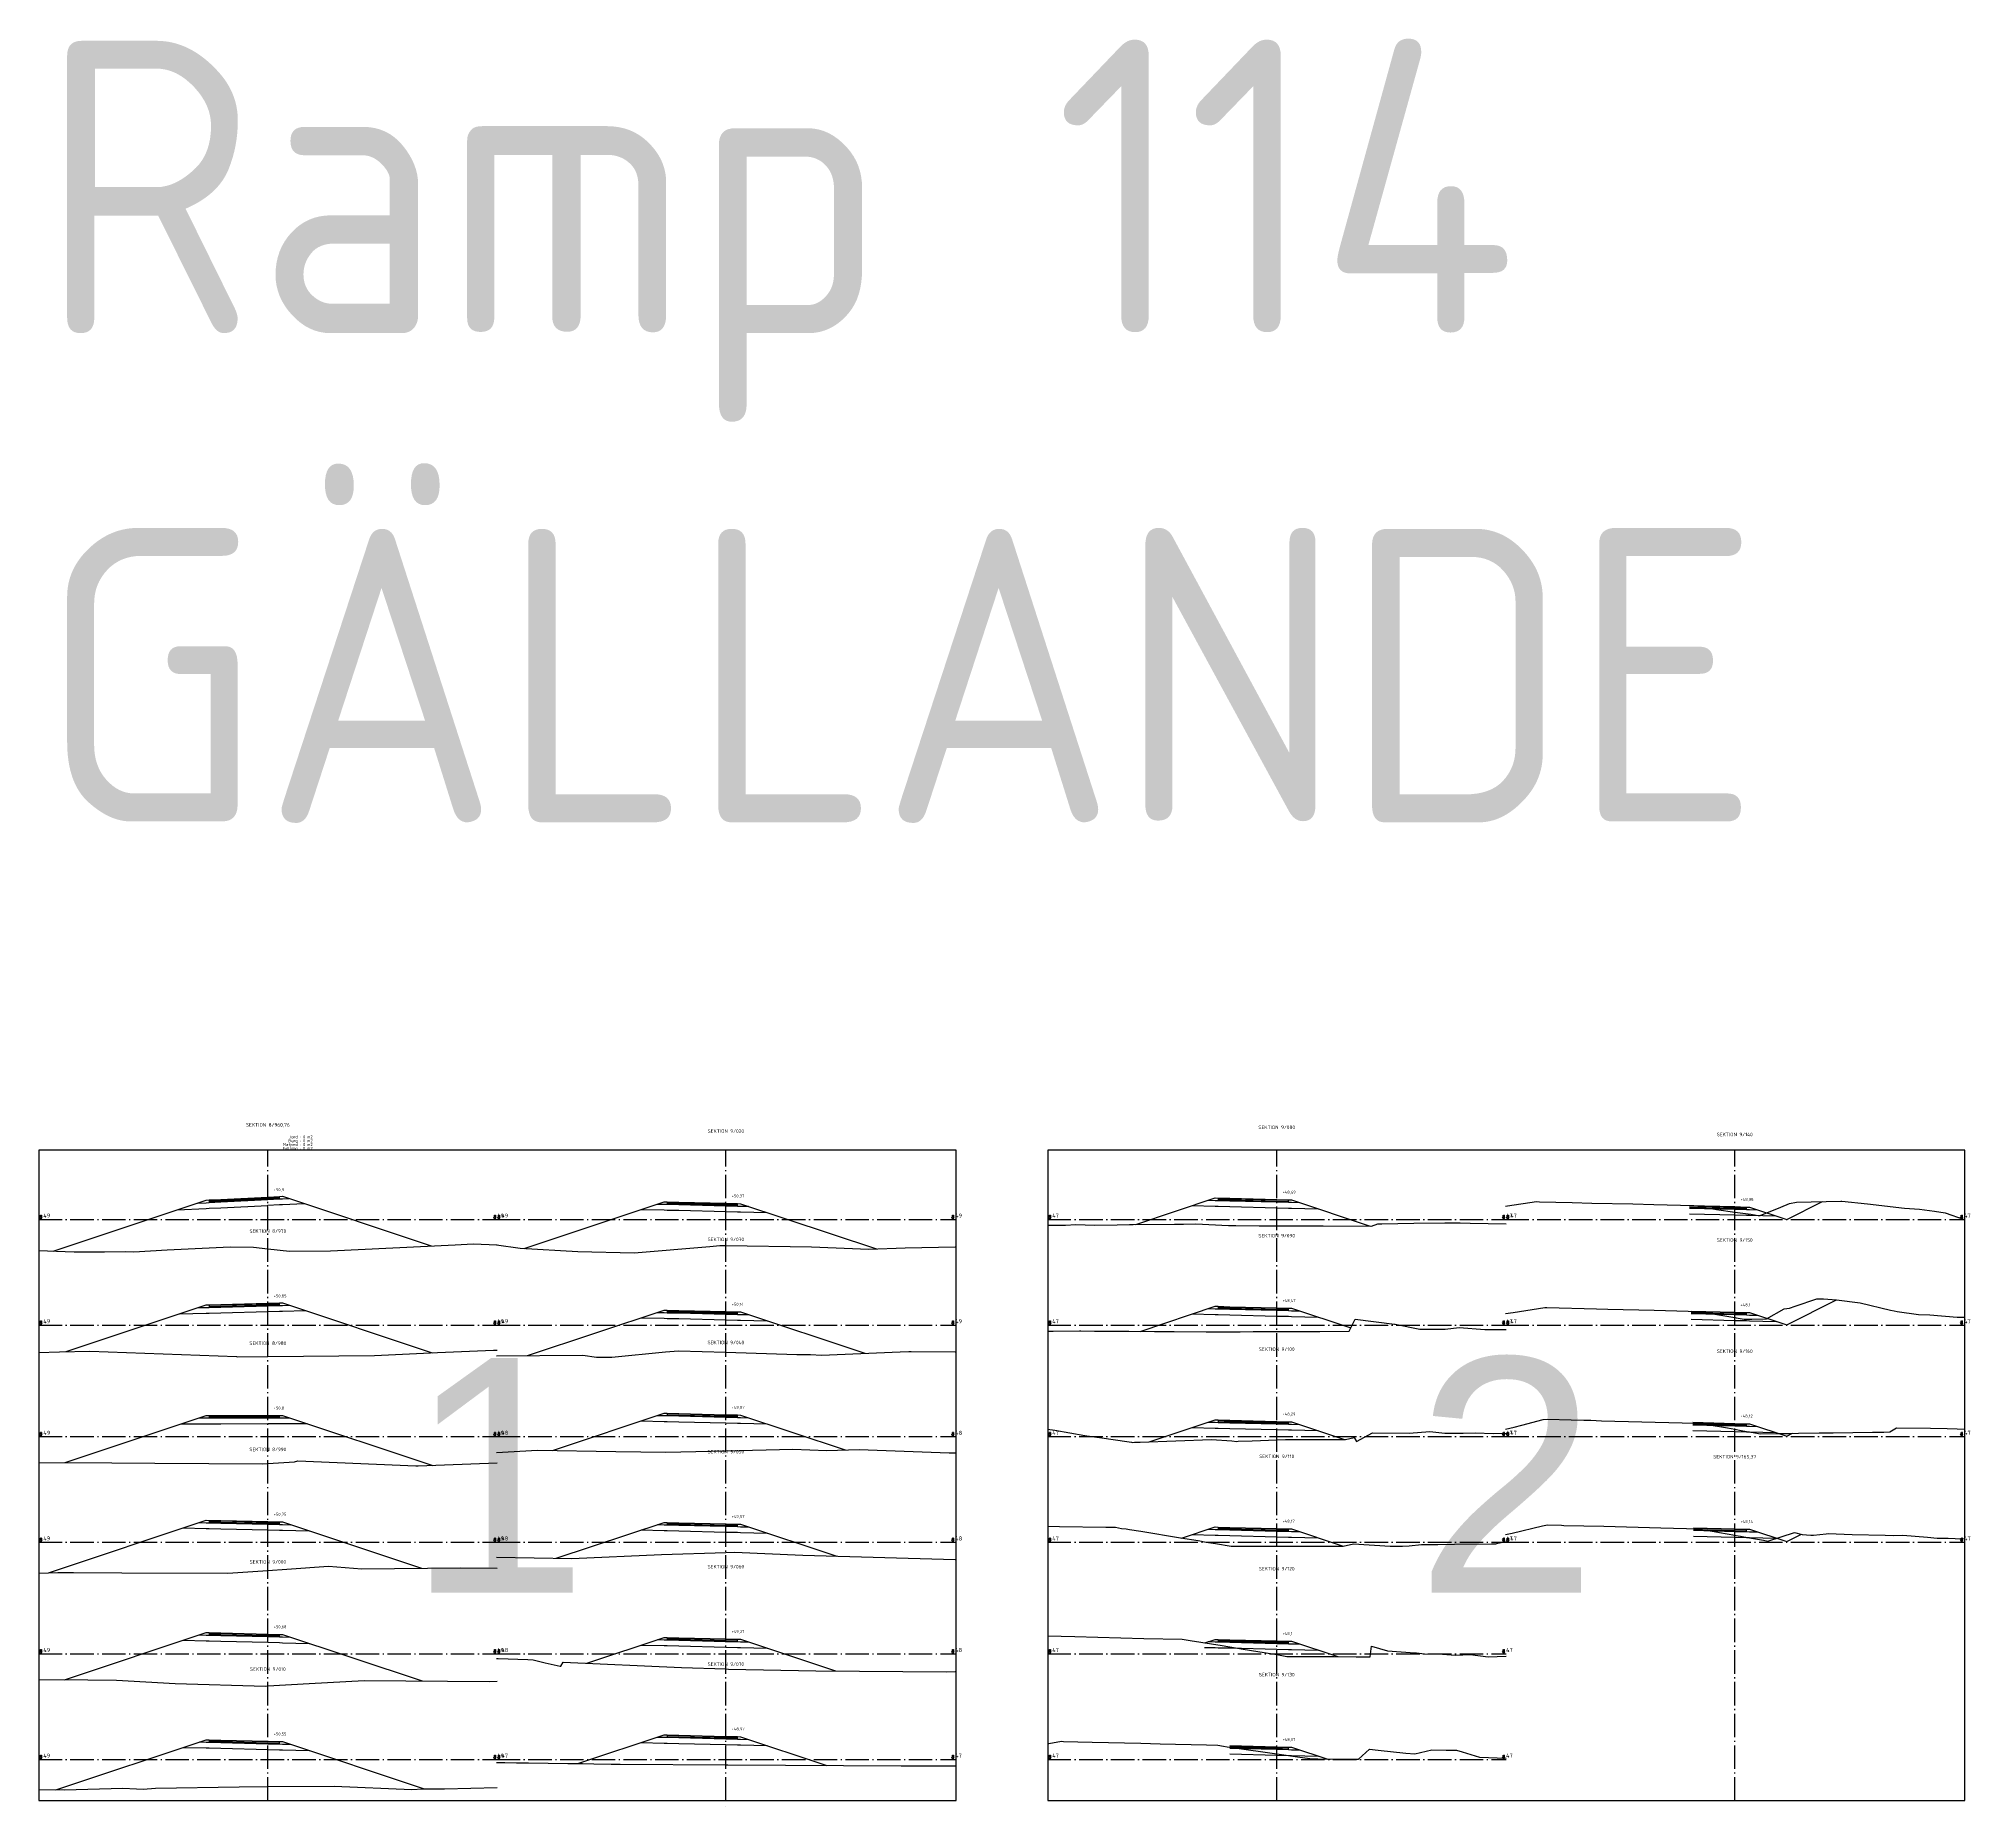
# Model space of a CAD drawing. Header units: metres. Extents: x 164066 to 165347, y 6228109 to 6230364.
# Drawn here: x 164065.9 to 164230.3, y 6228463.7 to 6228614.2 of the extents above; entities that cross this region are included whole.
import ezdxf
from ezdxf.enums import TextEntityAlignment as Align

# ---------------------------------------------------------------- set-up
doc = ezdxf.new("R2010")
doc.units = ezdxf.units.M
doc.header["$LTSCALE"] = 0.1
doc.linetypes.add('CENTRUMLINJE', pattern=[27, 20, -3, 1, -3])
doc.layers.get('DEFPOINTS').update_dxf_attribs({"color": 5})
for name, color, linetype in [('M-000', 7, 'Continuous'), ('M-372A', 3, 'Continuous'), ('M-374C', 6, 'Continuous'), ('M-374D', 4, 'Continuous'), ('M-374E', 4, 'Continuous'), ('M-374F', 4, 'Continuous'), ('M-374G', 4, 'Continuous'), ('M-374O', 4, 'Continuous'), ('M-374P', 4, 'Continuous'), ('M-374Q', 4, 'Continuous'), ('M-378A', 7, 'CENTRUMLINJE'), ('M-378AT', 4, 'Continuous'), ('M-378B', 4, 'CENTRUMLINJE'), ('M-378BT', 4, 'Continuous'), ('M-378CT', 4, 'Continuous'), ('T19202X', 4, 'Continuous')]:
    doc.layers.add(name, color=color, linetype=linetype)
doc.styles.add('ARIAL', font='ARIAL.TTF')
doc.styles.add('ISO-Anno-50', font='iso.shx', dxfattribs={"height": 5})
doc.styles.add('ISO35', font='ISO3098', dxfattribs={"height": 3.5})
doc.styles.add('P_ISO_25', font='ISO', dxfattribs={"height": 2.5})
doc.styles.add('P_ISO_30', font='ISO', dxfattribs={"height": 3})

msp = doc.modelspace()

# ---------------------------------------------------------------- linework, layer by layer
at = {"layer": 'DEFPOINTS', "flags": 128}
for points in [[(164065.94, 6228464.15), (164144.04, 6228464.15), (164144.04, 6228519.55), (164065.94, 6228519.55), (164065.94, 6228464.15)], [(164151.85, 6228464.15), (164229.95, 6228464.15), (164229.95, 6228519.55), (164151.85, 6228519.55), (164151.85, 6228464.15)]]:
    msp.add_lwpolyline(points, dxfattribs=at)
at = {"layer": 'M-000'}
for points in [[(164065.94, 6228464.15), (164144.04, 6228464.15), (164144.04, 6228519.55), (164065.94, 6228519.55), (164065.94, 6228464.15)], [(164151.85, 6228464.15), (164229.95, 6228464.15), (164229.95, 6228519.55), (164151.85, 6228519.55), (164151.85, 6228464.15)]]:
    msp.add_lwpolyline(points, dxfattribs=at)
at = {"layer": 'M-372A', "linetype": 'Continuous'}
for points in [[(164190.83, 6228514.77), (164191.01, 6228514.8), (164193.47, 6228515.17), (164193.73, 6228515.16), (164196.52, 6228515.09), (164198.19, 6228515.05), (164201.66, 6228514.98), (164203.46, 6228514.93), (164206.87, 6228514.84), (164208.08, 6228514.63), (164208.16, 6228514.61), (164208.35, 6228514.58), (164208.8, 6228514.5), (164210.35, 6228514.28), (164211.71, 6228514.09), (164212.36, 6228514), (164212.53, 6228513.98), (164214.28, 6228514.7), (164215.01, 6228515), (164215.62, 6228515.12), (164219.38, 6228515.2), (164219.47, 6228515.2), (164221.65, 6228514.98), (164224.82, 6228514.6), (164226.08, 6228514.52), (164227.37, 6228514.36), (164228.28, 6228514.22), (164229.88, 6228513.64)], [(164151.83, 6228513.15), (164152.92, 6228513.17), (164153.36, 6228513.16), (164154.23, 6228513.22), (164155.83, 6228513.17), (164157.75, 6228513.19), (164158.82, 6228513.23), (164159.12, 6228513.23), (164162.65, 6228513.24), (164163.41, 6228513.24), (164164.47, 6228513.28), (164167.25, 6228513.14), (164167.87, 6228513.13), (164169.86, 6228513.12), (164171.35, 6228513.12), (164173.44, 6228513.11), (164175.31, 6228513.1), (164175.31, 6228513.1), (164179.42, 6228513.08), (164179.97, 6228513.29), (164180.3, 6228513.27), (164183.03, 6228513.32), (164185.67, 6228513.35), (164186.97, 6228513.36), (164187.81, 6228513.32), (164190.88, 6228513.28)], [(164065.92, 6228511), (164068.94, 6228510.89), (164071.54, 6228510.9), (164073.28, 6228510.92), (164074.02, 6228510.89), (164076.86, 6228511.07), (164082.24, 6228511.31), (164084.21, 6228511.3), (164085.44, 6228511.16), (164087.27, 6228510.96), (164090.78, 6228510.99), (164101.38, 6228511.49), (164102.93, 6228511.56), (164104.97, 6228511.5)], [(164104.92, 6228511.48), (164106.93, 6228511.2), (164111.84, 6228510.93), (164116.64, 6228510.82), (164123.07, 6228511.36), (164123.92, 6228511.44), (164124.08, 6228511.44), (164124.44, 6228511.43), (164131.72, 6228511.32), (164136.62, 6228511.11), (164139.7, 6228511.24), (164143.97, 6228511.33)], [(164190.83, 6228505.63), (164191.49, 6228505.73), (164194.17, 6228506.15), (164194.34, 6228506.14), (164198.59, 6228506.03), (164199.54, 6228506.01), (164203.49, 6228505.91), (164207.36, 6228505.82), (164207.43, 6228505.81), (164208.67, 6228505.59), (164210.35, 6228505.29), (164210.4, 6228505.29), (164210.48, 6228505.27), (164211.15, 6228505.15), (164211.46, 6228505.16), (164211.81, 6228505.16), (164213.06, 6228505.18), (164214.56, 6228506.05), (164215.02, 6228506.08), (164215.51, 6228506.27), (164217.34, 6228506.9), (164217.91, 6228506.89), (164219.01, 6228506.8), (164221.02, 6228506.54), (164223.62, 6228505.93), (164223.94, 6228505.87), (164224.19, 6228505.81), (164226.01, 6228505.54), (164226.97, 6228505.52), (164229.28, 6228505.33), (164229.88, 6228505.34)], [(164151.83, 6228504.13), (164152.3, 6228504.14), (164154.55, 6228504.15), (164154.67, 6228504.15), (164155.84, 6228504.14), (164156.57, 6228504.14), (164158.75, 6228504.13), (164160.93, 6228504.12), (164162.63, 6228504.11), (164165.35, 6228504.09), (164166.57, 6228504.09), (164167.54, 6228504.09), (164168.25, 6228504.09), (164169.35, 6228504.1), (164171.35, 6228504.11), (164172.11, 6228504.11), (164173.38, 6228504.12), (164175.03, 6228504.12), (164177.52, 6228504.13), (164178.02, 6228505.15), (164181.37, 6228504.73), (164181.43, 6228504.74), (164183.54, 6228504.31), (164185.68, 6228504.31), (164186.88, 6228504.45), (164189.08, 6228504.27), (164190.88, 6228504.29)], [(164065.92, 6228502.33), (164067.7, 6228502.38), (164070.27, 6228502.42), (164082.77, 6228501.97), (164082.79, 6228501.97), (164082.81, 6228501.96), (164082.82, 6228501.97), (164082.83, 6228501.96), (164085.44, 6228501.99), (164094.53, 6228502.07), (164099.89, 6228502.32), (164104.66, 6228502.52), (164104.97, 6228502.51)], [(164104.92, 6228502.04), (164112.26, 6228502.09), (164113.42, 6228501.93), (164114.72, 6228501.91), (164119.3, 6228502.36), (164120.41, 6228502.46), (164124.44, 6228502.34), (164130.48, 6228502.15), (164131.64, 6228502.14), (164132.58, 6228502.1), (164139.28, 6228502.36), (164140.02, 6228502.39), (164140.23, 6228502.39), (164143.97, 6228502.37)], [(164190.83, 6228495.79), (164191.57, 6228495.97), (164192.22, 6228496.12), (164194.04, 6228496.61), (164194.42, 6228496.64), (164196.41, 6228496.58), (164197.49, 6228496.55), (164198.11, 6228496.54), (164199, 6228496.51), (164205.88, 6228496.32), (164207.14, 6228496.3), (164207.47, 6228496.29), (164208.01, 6228496.19), (164209.73, 6228495.89), (164210.35, 6228495.78), (164210.89, 6228495.68), (164211.36, 6228495.6), (164211.91, 6228495.5), (164212.52, 6228495.4), (164214.16, 6228495.42), (164215.13, 6228495.43), (164215.77, 6228495.44), (164217.53, 6228495.47), (164218.72, 6228495.48), (164222.07, 6228495.53), (164223.06, 6228495.54), (164223.56, 6228495.55), (164224.12, 6228495.91), (164227.03, 6228495.86), (164228.44, 6228495.83), (164229.28, 6228495.82), (164229.88, 6228495.8)], [(164151.83, 6228495.79), (164152.45, 6228495.69), (164155.02, 6228495.25), (164155.18, 6228495.22), (164156.27, 6228495.07), (164158.79, 6228494.71), (164158.99, 6228494.69), (164159.07, 6228494.66), (164159.24, 6228494.67), (164159.73, 6228494.68), (164165.79, 6228494.9), (164167.53, 6228494.78), (164167.94, 6228494.75), (164168.08, 6228494.77), (164169.27, 6228494.79), (164171.35, 6228494.88), (164172.09, 6228494.92), (164173.35, 6228494.9), (164177.2, 6228494.91), (164177.95, 6228495.07), (164178.14, 6228494.73), (164179.51, 6228495.47), (164182.64, 6228495.44), (164184.4, 6228495.58), (164185.67, 6228495.45), (164187.23, 6228495.44), (164188.29, 6228495.48), (164189.79, 6228495.43), (164190.88, 6228495.44)], [(164065.92, 6228492.96), (164072.15, 6228492.93), (164075.81, 6228492.88), (164085.01, 6228492.82), (164085.44, 6228492.85), (164087.7, 6228493.01), (164088, 6228493.1), (164098.03, 6228492.66), (164098.16, 6228492.65), (164098.21, 6228492.65), (164098.24, 6228492.65), (164104.97, 6228492.93)], [(164104.92, 6228493.79), (164108.39, 6228494.01), (164115.07, 6228493.87), (164119.32, 6228493.83), (164124.44, 6228493.95), (164130.14, 6228494.09), (164133.03, 6228493.97), (164135.78, 6228494.06), (164143.45, 6228493.76), (164143.97, 6228493.76)], [(164151.83, 6228487.53), (164152.84, 6228487.5), (164156.8, 6228487.45), (164157.63, 6228487.43), (164158.12, 6228487.33), (164158.52, 6228487.3), (164158.82, 6228487.25), (164159.77, 6228487.09), (164163.15, 6228486.53), (164164.65, 6228486.29), (164165.33, 6228486.17), (164166.14, 6228486.04), (164167.46, 6228485.82), (164167.58, 6228485.82), (164168.18, 6228485.82), (164168.93, 6228485.82), (164169.49, 6228485.82), (164170.21, 6228485.82), (164171.35, 6228485.82), (164171.4, 6228485.82), (164172.86, 6228485.82), (164174.78, 6228485.82), (164177.01, 6228485.82), (164177.89, 6228486.03), (164181.01, 6228485.83), (164182.05, 6228485.82), (164182.64, 6228485.84), (164183.67, 6228485.95), (164185.08, 6228485.97), (164186.48, 6228486), (164189.63, 6228486.03), (164189.9, 6228486.03), (164190, 6228486.02), (164190.19, 6228486.07), (164190.88, 6228486.23)], [(164190.83, 6228486.8), (164191.39, 6228486.93), (164193.97, 6228487.54), (164194.27, 6228487.61), (164194.39, 6228487.64), (164195.61, 6228487.6), (164195.81, 6228487.58), (164199.2, 6228487.52), (164204.05, 6228487.38), (164207.33, 6228487.29), (164207.44, 6228487.28), (164208.6, 6228487.06), (164209.05, 6228486.99), (164210.35, 6228486.76), (164210.44, 6228486.74), (164210.84, 6228486.67), (164210.99, 6228486.64), (164211.45, 6228486.56), (164212.79, 6228486.33), (164213.18, 6228486.26), (164215.45, 6228486.98), (164216.1, 6228486.81), (164216.82, 6228486.75), (164217.05, 6228486.75), (164218.15, 6228486.87), (164218.32, 6228486.89), (164220.35, 6228486.82), (164223.17, 6228486.76), (164223.9, 6228486.74), (164224.67, 6228486.76), (164226.76, 6228486.6), (164227.59, 6228486.49), (164228.53, 6228486.51), (164229.13, 6228486.48), (164229.88, 6228486.44)], [(164104.92, 6228484.88), (164111.32, 6228484.77), (164118.97, 6228485.11), (164124.44, 6228485.28), (164125.18, 6228485.3), (164130.99, 6228485.04), (164143.97, 6228484.69)], [(164065.92, 6228483.51), (164067.55, 6228483.59), (164068.88, 6228483.59), (164073, 6228483.56), (164082.03, 6228483.51), (164085.44, 6228483.74), (164087.06, 6228483.85), (164090.61, 6228484.11), (164093.43, 6228483.88), (164101.82, 6228483.98), (164104.97, 6228483.94)], [(164151.83, 6228478.18), (164154.16, 6228478.12), (164160.04, 6228477.96), (164163.31, 6228477.9), (164163.97, 6228477.79), (164166.7, 6228477.35), (164168.49, 6228477.06), (164171, 6228476.65), (164171.35, 6228476.59), (164172.2, 6228476.43), (164172.36, 6228476.43), (164172.58, 6228476.43), (164172.96, 6228476.43), (164173.78, 6228476.43), (164173.89, 6228476.43), (164174.74, 6228476.42), (164176.24, 6228476.41), (164178.12, 6228476.4), (164179.32, 6228476.39), (164179.43, 6228477.3), (164180.79, 6228476.9), (164183.12, 6228476.73), (164183.15, 6228476.73), (164183.17, 6228476.72), (164183.25, 6228476.72), (164183.92, 6228476.65), (164185.46, 6228476.61), (164186.56, 6228476.53), (164187.82, 6228476.58), (164189.35, 6228476.4), (164190.88, 6228476.46)], [(164104.92, 6228476.25), (164104.98, 6228476.26), (164105.06, 6228476.25), (164107.59, 6228476.16), (164108.03, 6228476.15), (164109.06, 6228475.87), (164110.32, 6228475.6), (164110.4, 6228475.6), (164110.6, 6228475.95), (164120.67, 6228475.49), (164124.44, 6228475.36), (164124.67, 6228475.35), (164132.09, 6228475.21), (164143.22, 6228475.12), (164143.97, 6228475.13)], [(164065.92, 6228474.45), (164070.12, 6228474.43), (164072.56, 6228474.42), (164077.54, 6228474.13), (164085.25, 6228473.9), (164085.44, 6228473.91), (164088.97, 6228474.11), (164093.64, 6228474.38), (164104.29, 6228474.3), (164104.97, 6228474.32)], [(164151.83, 6228468.97), (164151.95, 6228469), (164153.03, 6228469.2), (164153.18, 6228469.19), (164155.63, 6228469.13), (164159.77, 6228469.03), (164161.43, 6228468.99), (164165.36, 6228468.89), (164166.33, 6228468.87), (164166.81, 6228468.79), (164167.14, 6228468.74), (164170.18, 6228468.31), (164171.35, 6228468.14), (164173.33, 6228467.85), (164174.41, 6228467.7), (164174.47, 6228467.7), (164174.56, 6228467.7), (164174.85, 6228467.7), (164176.17, 6228467.69), (164176.8, 6228467.69), (164178.31, 6228467.68), (164179.24, 6228468.52), (164179.99, 6228468.45), (164182.33, 6228468.18), (164183.12, 6228468.14), (164184.57, 6228468.48), (164185.78, 6228468.44), (164186.65, 6228468.45), (164187.15, 6228468.31), (164188.63, 6228467.85), (164190.88, 6228467.75)], [(164104.92, 6228467.39), (164105.63, 6228467.38), (164106.61, 6228467.37), (164107.64, 6228467.36), (164110.98, 6228467.31), (164112.22, 6228467.3), (164113.2, 6228467.28), (164114.67, 6228467.26), (164115.43, 6228467.25), (164124.44, 6228467.19), (164124.61, 6228467.19), (164139.36, 6228467.1), (164143.97, 6228467.12)], [(164065.92, 6228465.08), (164068.11, 6228465.06), (164073.08, 6228465.21), (164074.25, 6228465.14), (164074.81, 6228465.12), (164075.86, 6228465.2), (164082.99, 6228465.33), (164085.44, 6228465.35), (164091.09, 6228465.39), (164097.69, 6228465.09), (164098.63, 6228465.15), (164100.47, 6228465.15), (164104.97, 6228465.27)]]:
    msp.add_lwpolyline(points, dxfattribs=at)
at = {"layer": 'M-374C', "linetype": 'Continuous'}
for points in [[(164067.16, 6228510.95), (164080.19, 6228515.29), (164080.44, 6228515.31), (164081.44, 6228515.36), (164085.44, 6228515.56), (164086.44, 6228515.61), (164086.69, 6228515.62), (164099.36, 6228511.4)], [(164107.27, 6228511.19), (164119.19, 6228515.16), (164119.44, 6228515.15), (164120.44, 6228515.13), (164124.44, 6228515.03), (164125.44, 6228515), (164125.69, 6228514.99), (164137.28, 6228511.14)], [(164159.35, 6228513.23), (164166.1, 6228515.48), (164166.35, 6228515.47), (164167.35, 6228515.45), (164171.35, 6228515.35), (164172.35, 6228515.32), (164172.6, 6228515.32), (164179.32, 6228513.08)], [(164206.49, 6228514.83), (164206.49, 6228514.83), (164206.49, 6228514.83), (164206.5, 6228514.83), (164210.35, 6228514.74), (164211.35, 6228514.71), (164211.6, 6228514.71), (164214.78, 6228513.65), (164217.82, 6228515.17)], [(164068.26, 6228502.39), (164080.19, 6228506.37), (164080.44, 6228506.37), (164081.44, 6228506.4), (164085.44, 6228506.51), (164086.44, 6228506.54), (164086.69, 6228506.54), (164099.43, 6228502.3)], [(164107.56, 6228502.06), (164119.19, 6228505.93), (164119.44, 6228505.92), (164120.44, 6228505.9), (164124.44, 6228505.8), (164125.44, 6228505.77), (164125.69, 6228505.77), (164136.27, 6228502.25)], [(164159.71, 6228504.12), (164166.1, 6228506.25), (164166.35, 6228506.25), (164167.35, 6228506.22), (164171.35, 6228506.12), (164172.35, 6228506.1), (164172.6, 6228506.09), (164177.65, 6228504.41)], [(164206.63, 6228505.85), (164206.63, 6228505.85), (164206.64, 6228505.85), (164206.64, 6228505.85), (164210.35, 6228505.75), (164211.35, 6228505.73), (164211.6, 6228505.72), (164214.78, 6228504.67), (164219.03, 6228506.79)], [(164068.17, 6228492.95), (164080.19, 6228496.95), (164080.44, 6228496.95), (164081.44, 6228496.95), (164085.44, 6228496.96), (164086.44, 6228496.96), (164086.69, 6228496.96), (164099.48, 6228492.7)], [(164109.67, 6228493.98), (164119.19, 6228497.15), (164119.44, 6228497.15), (164120.44, 6228497.12), (164124.44, 6228497.02), (164125.44, 6228497), (164125.69, 6228496.99), (164134.61, 6228494.02)], [(164160.49, 6228494.71), (164166.1, 6228496.58), (164166.35, 6228496.57), (164167.35, 6228496.55), (164171.35, 6228496.45), (164172.35, 6228496.42), (164172.6, 6228496.42), (164177.12, 6228494.91)], [(164206.78, 6228496.37), (164206.78, 6228496.37), (164206.78, 6228496.37), (164206.78, 6228496.37), (164210.35, 6228496.28), (164211.35, 6228496.25), (164211.6, 6228496.25), (164214.78, 6228495.19), (164215.27, 6228495.44)], [(164066.75, 6228483.55), (164080.19, 6228488.03), (164080.44, 6228488.02), (164081.44, 6228488), (164085.44, 6228487.91), (164086.44, 6228487.89), (164086.69, 6228487.88), (164098.52, 6228483.94)], [(164110, 6228484.79), (164119.19, 6228487.85), (164119.44, 6228487.85), (164120.44, 6228487.82), (164124.44, 6228487.72), (164125.44, 6228487.7), (164125.69, 6228487.69), (164133.89, 6228484.96)], [(164163.21, 6228486.52), (164163.25, 6228486.5), (164166.1, 6228487.46), (164166.35, 6228487.45), (164167.35, 6228487.42), (164171.35, 6228487.32), (164172.35, 6228487.3), (164172.6, 6228487.29), (164177.02, 6228485.82)], [(164206.85, 6228487.38), (164206.85, 6228487.38), (164206.85, 6228487.38), (164206.85, 6228487.38), (164210.35, 6228487.29), (164211.35, 6228487.27), (164211.6, 6228487.26), (164214.78, 6228486.21), (164216.03, 6228486.83)], [(164068.12, 6228474.44), (164080.19, 6228478.46), (164080.44, 6228478.46), (164081.44, 6228478.43), (164085.44, 6228478.33), (164086.44, 6228478.31), (164086.69, 6228478.3), (164098.57, 6228474.34)], [(164112.6, 6228475.86), (164119.19, 6228478.05), (164119.44, 6228478.05), (164120.44, 6228478.02), (164124.44, 6228477.92), (164125.44, 6228477.9), (164125.69, 6228477.89), (164133.79, 6228475.19)], [(164165.22, 6228477.59), (164166.1, 6228477.88), (164166.35, 6228477.87), (164167.35, 6228477.85), (164171.35, 6228477.75), (164172.35, 6228477.72), (164172.6, 6228477.72), (164176.54, 6228476.41)], [(164111.84, 6228467.3), (164119.19, 6228469.75), (164119.44, 6228469.75), (164120.44, 6228469.72), (164124.44, 6228469.62), (164125.44, 6228469.6), (164125.69, 6228469.59), (164133.04, 6228467.14)], [(164067.38, 6228465.07), (164080.19, 6228469.33), (164080.44, 6228469.33), (164081.44, 6228469.3), (164085.44, 6228469.2), (164086.44, 6228469.18), (164086.69, 6228469.17), (164098.76, 6228465.15)], [(164167.35, 6228468.83), (164167.35, 6228468.83), (164167.35, 6228468.83), (164167.35, 6228468.83), (164167.35, 6228468.83), (164171.35, 6228468.73), (164172.35, 6228468.7), (164172.6, 6228468.69), (164175.78, 6228467.64), (164175.89, 6228467.69)]]:
    msp.add_lwpolyline(points, dxfattribs=at)
at = {"layer": 'M-374D', "linetype": 'Continuous'}
for points in [[(164077.72, 6228514.47), (164080.19, 6228514.59), (164080.44, 6228514.61), (164080.44, 6228514.6), (164081.44, 6228514.65), (164085.44, 6228514.85), (164085.44, 6228514.86), (164086.44, 6228514.91), (164086.69, 6228514.92), (164088.52, 6228515.01)], [(164117.24, 6228514.51), (164119.19, 6228514.46), (164119.44, 6228514.45), (164119.44, 6228514.45), (164120.44, 6228514.43), (164124.44, 6228514.33), (164124.44, 6228514.33), (164125.44, 6228514.3), (164125.69, 6228514.29), (164127.97, 6228514.24)], [(164164.15, 6228514.83), (164166.1, 6228514.78), (164166.35, 6228514.77), (164166.35, 6228514.77), (164167.35, 6228514.75), (164171.35, 6228514.65), (164171.35, 6228514.65), (164172.35, 6228514.62), (164172.6, 6228514.62), (164174.88, 6228514.56)], [(164206.5, 6228514.13), (164210.35, 6228514.04), (164210.35, 6228514.04), (164211.35, 6228514.01), (164211.6, 6228514.01), (164213.88, 6228513.95)], [(164077.91, 6228505.61), (164080.19, 6228505.67), (164080.44, 6228505.67), (164080.44, 6228505.67), (164081.44, 6228505.7), (164085.44, 6228505.81), (164085.44, 6228505.81), (164086.44, 6228505.84), (164086.69, 6228505.84), (164088.64, 6228505.89)], [(164117.24, 6228505.28), (164119.19, 6228505.23), (164119.44, 6228505.22), (164119.44, 6228505.22), (164120.44, 6228505.2), (164124.44, 6228505.1), (164124.44, 6228505.1), (164125.44, 6228505.07), (164125.69, 6228505.07), (164127.97, 6228505.01)], [(164164.15, 6228505.6), (164166.1, 6228505.55), (164166.35, 6228505.55), (164166.35, 6228505.55), (164167.35, 6228505.52), (164171.35, 6228505.42), (164171.35, 6228505.42), (164172.35, 6228505.4), (164172.6, 6228505.39), (164174.88, 6228505.33)], [(164206.64, 6228505.15), (164210.35, 6228505.05), (164210.35, 6228505.05), (164211.35, 6228505.03), (164211.6, 6228505.02), (164213.88, 6228504.97)], [(164078.08, 6228496.24), (164080.19, 6228496.25), (164080.44, 6228496.25), (164080.44, 6228496.25), (164081.44, 6228496.25), (164085.44, 6228496.26), (164085.44, 6228496.26), (164086.44, 6228496.26), (164086.69, 6228496.26), (164088.78, 6228496.27)], [(164117.24, 6228496.5), (164119.19, 6228496.45), (164119.44, 6228496.45), (164119.44, 6228496.45), (164120.44, 6228496.42), (164124.44, 6228496.32), (164124.44, 6228496.32), (164125.44, 6228496.3), (164125.69, 6228496.29), (164127.97, 6228496.23)], [(164164.15, 6228495.93), (164166.1, 6228495.88), (164166.35, 6228495.87), (164166.35, 6228495.87), (164167.35, 6228495.85), (164171.35, 6228495.75), (164171.35, 6228495.75), (164172.35, 6228495.72), (164172.6, 6228495.72), (164174.88, 6228495.66)], [(164206.78, 6228495.67), (164210.35, 6228495.58), (164210.35, 6228495.58), (164211.35, 6228495.55), (164211.6, 6228495.55), (164213.88, 6228495.49)], [(164078.23, 6228487.38), (164080.19, 6228487.33), (164080.44, 6228487.32), (164080.44, 6228487.32), (164081.44, 6228487.3), (164085.44, 6228487.21), (164085.44, 6228487.21), (164086.44, 6228487.19), (164086.69, 6228487.18), (164088.95, 6228487.13)], [(164117.24, 6228487.2), (164119.19, 6228487.15), (164119.44, 6228487.15), (164119.44, 6228487.15), (164120.44, 6228487.12), (164124.44, 6228487.02), (164124.44, 6228487.02), (164125.44, 6228487), (164125.69, 6228486.99), (164127.97, 6228486.93)], [(164164.15, 6228486.8), (164166.1, 6228486.76), (164166.35, 6228486.75), (164166.35, 6228486.75), (164167.35, 6228486.72), (164171.35, 6228486.62), (164171.35, 6228486.62), (164172.35, 6228486.6), (164172.6, 6228486.59), (164174.88, 6228486.54)], [(164206.85, 6228486.68), (164210.35, 6228486.59), (164210.35, 6228486.59), (164211.35, 6228486.57), (164211.6, 6228486.56), (164213.88, 6228486.51)], [(164078.24, 6228477.81), (164080.19, 6228477.76), (164080.44, 6228477.76), (164080.44, 6228477.76), (164081.44, 6228477.73), (164085.44, 6228477.63), (164085.44, 6228477.63), (164086.44, 6228477.61), (164086.69, 6228477.6), (164088.97, 6228477.54)], [(164117.24, 6228477.4), (164119.19, 6228477.35), (164119.44, 6228477.35), (164119.44, 6228477.35), (164120.44, 6228477.32), (164124.44, 6228477.22), (164124.44, 6228477.22), (164125.44, 6228477.2), (164125.69, 6228477.19), (164127.97, 6228477.13)], [(164078.24, 6228468.68), (164080.19, 6228468.63), (164080.44, 6228468.63), (164080.44, 6228468.63), (164081.44, 6228468.6), (164085.44, 6228468.5), (164085.44, 6228468.5), (164086.44, 6228468.48), (164086.69, 6228468.47), (164088.97, 6228468.42)], [(164117.24, 6228469.1), (164119.19, 6228469.05), (164119.44, 6228469.05), (164119.44, 6228469.05), (164120.44, 6228469.02), (164124.44, 6228468.92), (164124.44, 6228468.92), (164125.44, 6228468.9), (164125.69, 6228468.89), (164127.97, 6228468.83)], [(164167.35, 6228468.13), (164171.35, 6228468.03), (164171.35, 6228468.03), (164172.35, 6228468), (164172.6, 6228467.99), (164174.88, 6228467.94)]]:
    msp.add_lwpolyline(points, dxfattribs=at)
at = {"layer": 'M-374E', "linetype": 'Continuous'}
for points in [[(164079.45, 6228515.05), (164080.19, 6228515.08), (164080.44, 6228515.1), (164080.44, 6228515.09), (164081.44, 6228515.14), (164085.44, 6228515.34), (164085.44, 6228515.35), (164086.44, 6228515.4), (164086.69, 6228515.41), (164087.24, 6228515.44)], [(164118.61, 6228514.96), (164119.19, 6228514.95), (164119.44, 6228514.94), (164119.44, 6228514.94), (164120.44, 6228514.92), (164124.44, 6228514.82), (164124.44, 6228514.82), (164125.44, 6228514.79), (164125.69, 6228514.78), (164126.38, 6228514.77)], [(164165.52, 6228515.28), (164166.1, 6228515.27), (164166.35, 6228515.26), (164166.35, 6228515.26), (164167.35, 6228515.24), (164171.35, 6228515.14), (164171.35, 6228515.14), (164172.35, 6228515.11), (164172.6, 6228515.11), (164173.29, 6228515.09)], [(164206.5, 6228514.62), (164210.35, 6228514.53), (164210.35, 6228514.53), (164211.35, 6228514.5), (164211.6, 6228514.5), (164212.29, 6228514.48)], [(164079.51, 6228506.14), (164080.19, 6228506.16), (164080.44, 6228506.16), (164080.44, 6228506.16), (164081.44, 6228506.19), (164085.44, 6228506.3), (164085.44, 6228506.3), (164086.44, 6228506.33), (164086.69, 6228506.33), (164087.28, 6228506.35)], [(164165.52, 6228506.06), (164166.1, 6228506.04), (164166.35, 6228506.04), (164166.35, 6228506.04), (164167.35, 6228506.01), (164171.35, 6228505.91), (164171.35, 6228505.91), (164172.35, 6228505.89), (164172.6, 6228505.88), (164173.29, 6228505.86)], [(164118.61, 6228505.73), (164119.19, 6228505.72), (164119.44, 6228505.71), (164119.44, 6228505.71), (164120.44, 6228505.69), (164124.44, 6228505.59), (164124.44, 6228505.59), (164125.44, 6228505.56), (164125.69, 6228505.56), (164126.38, 6228505.54)], [(164206.64, 6228505.64), (164210.35, 6228505.54), (164210.35, 6228505.54), (164211.35, 6228505.52), (164211.6, 6228505.51), (164212.29, 6228505.5)], [(164079.56, 6228496.74), (164080.19, 6228496.74), (164080.44, 6228496.74), (164080.44, 6228496.74), (164081.44, 6228496.74), (164085.44, 6228496.75), (164085.44, 6228496.75), (164086.44, 6228496.75), (164086.69, 6228496.75), (164087.32, 6228496.75)], [(164118.61, 6228496.96), (164119.19, 6228496.94), (164119.44, 6228496.94), (164119.44, 6228496.94), (164120.44, 6228496.91), (164124.44, 6228496.81), (164124.44, 6228496.81), (164125.44, 6228496.79), (164125.69, 6228496.78), (164126.38, 6228496.76)], [(164165.52, 6228496.38), (164166.1, 6228496.37), (164166.35, 6228496.36), (164166.35, 6228496.36), (164167.35, 6228496.34), (164171.35, 6228496.24), (164171.35, 6228496.24), (164172.35, 6228496.21), (164172.6, 6228496.21), (164173.29, 6228496.19)], [(164206.78, 6228496.16), (164210.35, 6228496.07), (164210.35, 6228496.07), (164211.35, 6228496.04), (164211.6, 6228496.04), (164212.29, 6228496.02)], [(164079.6, 6228487.83), (164080.19, 6228487.82), (164080.44, 6228487.81), (164080.44, 6228487.81), (164081.44, 6228487.79), (164085.44, 6228487.7), (164085.44, 6228487.7), (164086.44, 6228487.68), (164086.69, 6228487.67), (164087.37, 6228487.65)], [(164118.61, 6228487.66), (164119.19, 6228487.64), (164119.44, 6228487.64), (164119.44, 6228487.64), (164120.44, 6228487.61), (164124.44, 6228487.51), (164124.44, 6228487.51), (164125.44, 6228487.49), (164125.69, 6228487.48), (164126.38, 6228487.46)], [(164165.52, 6228487.26), (164166.1, 6228487.25), (164166.35, 6228487.24), (164166.35, 6228487.24), (164167.35, 6228487.21), (164171.35, 6228487.11), (164171.35, 6228487.11), (164172.35, 6228487.09), (164172.6, 6228487.08), (164173.29, 6228487.07)], [(164206.85, 6228487.17), (164210.35, 6228487.08), (164210.35, 6228487.08), (164211.35, 6228487.06), (164211.6, 6228487.05), (164212.29, 6228487.04)], [(164079.61, 6228478.27), (164080.19, 6228478.25), (164080.44, 6228478.25), (164080.44, 6228478.25), (164081.44, 6228478.22), (164085.44, 6228478.12), (164085.44, 6228478.12), (164086.44, 6228478.1), (164086.69, 6228478.09), (164087.38, 6228478.07)], [(164118.61, 6228477.86), (164119.19, 6228477.84), (164119.44, 6228477.84), (164119.44, 6228477.84), (164120.44, 6228477.81), (164124.44, 6228477.71), (164124.44, 6228477.71), (164125.44, 6228477.69), (164125.69, 6228477.68), (164126.38, 6228477.66)], [(164165.52, 6228477.69), (164166.1, 6228477.67), (164166.35, 6228477.66), (164166.35, 6228477.66), (164167.35, 6228477.64), (164171.35, 6228477.54), (164171.35, 6228477.54), (164172.35, 6228477.51), (164172.6, 6228477.51), (164173.29, 6228477.49)], [(164079.61, 6228469.14), (164080.19, 6228469.12), (164080.44, 6228469.12), (164080.44, 6228469.12), (164081.44, 6228469.09), (164085.44, 6228468.99), (164085.44, 6228468.99), (164086.44, 6228468.97), (164086.69, 6228468.96), (164087.38, 6228468.95)], [(164118.61, 6228469.56), (164119.19, 6228469.54), (164119.44, 6228469.54), (164119.44, 6228469.54), (164120.44, 6228469.51), (164124.44, 6228469.41), (164124.44, 6228469.41), (164125.44, 6228469.39), (164125.69, 6228469.38), (164126.38, 6228469.36)], [(164167.35, 6228468.62), (164171.35, 6228468.52), (164171.35, 6228468.52), (164172.35, 6228468.49), (164172.6, 6228468.48), (164173.29, 6228468.47)]]:
    msp.add_lwpolyline(points, dxfattribs=at)
at = {"layer": 'M-374F', "linetype": 'Continuous'}
for points in [[(164080.19, 6228515.29), (164080.19, 6228515.29), (164080.44, 6228515.31), (164080.44, 6228515.1), (164081.44, 6228515.15), (164085.44, 6228515.35), (164086.44, 6228515.4), (164086.44, 6228515.61), (164086.69, 6228515.62), (164086.69, 6228515.62)], [(164119.19, 6228515.16), (164119.19, 6228515.16), (164119.44, 6228515.15), (164119.44, 6228514.94), (164120.44, 6228514.92), (164124.44, 6228514.82), (164125.44, 6228514.79), (164125.44, 6228515), (164125.69, 6228514.99), (164125.69, 6228514.99)], [(164166.1, 6228515.48), (164166.1, 6228515.48), (164166.35, 6228515.47), (164166.35, 6228515.26), (164167.35, 6228515.24), (164171.35, 6228515.14), (164172.35, 6228515.11), (164172.35, 6228515.32), (164172.6, 6228515.32), (164172.6, 6228515.32)], [(164206.5, 6228514.62), (164210.35, 6228514.53), (164211.35, 6228514.5), (164211.35, 6228514.71), (164211.6, 6228514.71), (164211.6, 6228514.71)], [(164080.19, 6228506.37), (164080.19, 6228506.37), (164080.44, 6228506.37), (164080.44, 6228506.16), (164081.44, 6228506.19), (164085.44, 6228506.3), (164086.44, 6228506.33), (164086.44, 6228506.54), (164086.69, 6228506.54), (164086.69, 6228506.54)], [(164119.19, 6228505.93), (164119.19, 6228505.93), (164119.44, 6228505.92), (164119.44, 6228505.71), (164120.44, 6228505.69), (164124.44, 6228505.59), (164125.44, 6228505.56), (164125.44, 6228505.77), (164125.69, 6228505.77), (164125.69, 6228505.77)], [(164166.1, 6228506.25), (164166.1, 6228506.25), (164166.35, 6228506.25), (164166.35, 6228506.04), (164167.35, 6228506.01), (164171.35, 6228505.91), (164172.35, 6228505.89), (164172.35, 6228506.1), (164172.6, 6228506.09), (164172.6, 6228506.09)], [(164206.64, 6228505.64), (164210.35, 6228505.54), (164211.35, 6228505.52), (164211.35, 6228505.73), (164211.6, 6228505.72), (164211.6, 6228505.72)], [(164080.19, 6228496.95), (164080.19, 6228496.95), (164080.44, 6228496.95), (164080.44, 6228496.74), (164081.44, 6228496.74), (164085.44, 6228496.75), (164086.44, 6228496.75), (164086.44, 6228496.96), (164086.69, 6228496.96), (164086.69, 6228496.96)], [(164119.19, 6228497.15), (164119.19, 6228497.15), (164119.44, 6228497.15), (164119.44, 6228496.94), (164120.44, 6228496.91), (164124.44, 6228496.81), (164125.44, 6228496.79), (164125.44, 6228497), (164125.69, 6228496.99), (164125.69, 6228496.99)], [(164166.1, 6228496.58), (164166.1, 6228496.58), (164166.35, 6228496.57), (164166.35, 6228496.36), (164167.35, 6228496.34), (164171.35, 6228496.24), (164172.35, 6228496.21), (164172.35, 6228496.42), (164172.6, 6228496.42), (164172.6, 6228496.42)], [(164206.78, 6228496.16), (164210.35, 6228496.07), (164211.35, 6228496.04), (164211.35, 6228496.25), (164211.6, 6228496.25), (164211.6, 6228496.25)], [(164080.19, 6228488.03), (164080.19, 6228488.03), (164080.44, 6228488.02), (164080.44, 6228487.81), (164081.44, 6228487.79), (164085.44, 6228487.7), (164086.44, 6228487.68), (164086.44, 6228487.89), (164086.69, 6228487.88), (164086.69, 6228487.88)], [(164119.19, 6228487.85), (164119.19, 6228487.85), (164119.44, 6228487.85), (164119.44, 6228487.64), (164120.44, 6228487.61), (164124.44, 6228487.51), (164125.44, 6228487.49), (164125.44, 6228487.7), (164125.69, 6228487.69), (164125.69, 6228487.69)], [(164166.1, 6228487.46), (164166.1, 6228487.46), (164166.35, 6228487.45), (164166.35, 6228487.24), (164167.35, 6228487.21), (164171.35, 6228487.11), (164172.35, 6228487.09), (164172.35, 6228487.3), (164172.6, 6228487.29), (164172.6, 6228487.29)], [(164206.85, 6228487.17), (164210.35, 6228487.08), (164211.35, 6228487.06), (164211.35, 6228487.27), (164211.6, 6228487.26), (164211.6, 6228487.26)], [(164080.19, 6228478.46), (164080.19, 6228478.46), (164080.44, 6228478.46), (164080.44, 6228478.25), (164081.44, 6228478.22), (164085.44, 6228478.12), (164086.44, 6228478.1), (164086.44, 6228478.31), (164086.69, 6228478.3), (164086.69, 6228478.3)], [(164119.19, 6228478.05), (164119.19, 6228478.05), (164119.44, 6228478.05), (164119.44, 6228477.84), (164120.44, 6228477.81), (164124.44, 6228477.71), (164125.44, 6228477.69), (164125.44, 6228477.9), (164125.69, 6228477.89), (164125.69, 6228477.89)], [(164166.1, 6228477.88), (164166.1, 6228477.88), (164166.35, 6228477.87), (164166.35, 6228477.66), (164167.35, 6228477.64), (164171.35, 6228477.54), (164172.35, 6228477.51), (164172.35, 6228477.72), (164172.6, 6228477.72), (164172.6, 6228477.72)], [(164119.19, 6228469.75), (164119.19, 6228469.75), (164119.44, 6228469.75), (164119.44, 6228469.54), (164120.44, 6228469.51), (164124.44, 6228469.41), (164125.44, 6228469.39), (164125.44, 6228469.6), (164125.69, 6228469.59), (164125.69, 6228469.59)], [(164080.19, 6228469.33), (164080.19, 6228469.33), (164080.44, 6228469.33), (164080.44, 6228469.12), (164081.44, 6228469.09), (164085.44, 6228468.99), (164086.44, 6228468.97), (164086.44, 6228469.18), (164086.69, 6228469.17), (164086.69, 6228469.17)], [(164167.35, 6228468.62), (164171.35, 6228468.52), (164172.35, 6228468.49), (164172.35, 6228468.7), (164172.6, 6228468.69), (164172.6, 6228468.69)]]:
    msp.add_lwpolyline(points, dxfattribs=at)
at = {"layer": 'M-374G', "linetype": 'Continuous'}
for points in [[(164080.19, 6228515.29), (164080.19, 6228515.29), (164080.44, 6228515.31), (164080.44, 6228515.18), (164081.44, 6228515.23), (164085.44, 6228515.43), (164086.44, 6228515.48), (164086.44, 6228515.61), (164086.69, 6228515.62), (164086.69, 6228515.62)], [(164119.19, 6228515.16), (164119.19, 6228515.16), (164119.44, 6228515.15), (164119.44, 6228515.02), (164120.44, 6228515), (164124.44, 6228514.9), (164125.44, 6228514.87), (164125.44, 6228515), (164125.69, 6228514.99), (164125.69, 6228514.99)], [(164166.1, 6228515.48), (164166.1, 6228515.48), (164166.35, 6228515.47), (164166.35, 6228515.34), (164167.35, 6228515.32), (164171.35, 6228515.22), (164172.35, 6228515.19), (164172.35, 6228515.32), (164172.6, 6228515.32), (164172.6, 6228515.32)], [(164206.5, 6228514.7), (164210.35, 6228514.61), (164211.35, 6228514.58), (164211.35, 6228514.71), (164211.6, 6228514.71), (164211.6, 6228514.71)], [(164080.19, 6228506.37), (164080.19, 6228506.37), (164080.44, 6228506.37), (164080.44, 6228506.24), (164081.44, 6228506.27), (164085.44, 6228506.38), (164086.44, 6228506.41), (164086.44, 6228506.54), (164086.69, 6228506.54), (164086.69, 6228506.54)], [(164119.19, 6228505.93), (164119.19, 6228505.93), (164119.44, 6228505.92), (164119.44, 6228505.79), (164120.44, 6228505.77), (164124.44, 6228505.67), (164125.44, 6228505.64), (164125.44, 6228505.77), (164125.69, 6228505.77), (164125.69, 6228505.77)], [(164166.1, 6228506.25), (164166.1, 6228506.25), (164166.35, 6228506.25), (164166.35, 6228506.12), (164167.35, 6228506.09), (164171.35, 6228505.99), (164172.35, 6228505.97), (164172.35, 6228506.1), (164172.6, 6228506.09), (164172.6, 6228506.09)], [(164206.64, 6228505.72), (164210.35, 6228505.62), (164211.35, 6228505.6), (164211.35, 6228505.73), (164211.6, 6228505.72), (164211.6, 6228505.72)], [(164080.19, 6228496.95), (164080.19, 6228496.95), (164080.44, 6228496.95), (164080.44, 6228496.82), (164081.44, 6228496.82), (164085.44, 6228496.83), (164086.44, 6228496.83), (164086.44, 6228496.96), (164086.69, 6228496.96), (164086.69, 6228496.96)], [(164119.19, 6228497.15), (164119.19, 6228497.15), (164119.44, 6228497.15), (164119.44, 6228497.02), (164120.44, 6228496.99), (164124.44, 6228496.89), (164125.44, 6228496.87), (164125.44, 6228497), (164125.69, 6228496.99), (164125.69, 6228496.99)], [(164166.1, 6228496.58), (164166.1, 6228496.58), (164166.35, 6228496.57), (164166.35, 6228496.44), (164167.35, 6228496.42), (164171.35, 6228496.32), (164172.35, 6228496.29), (164172.35, 6228496.42), (164172.6, 6228496.42), (164172.6, 6228496.42)], [(164206.78, 6228496.24), (164210.35, 6228496.15), (164211.35, 6228496.12), (164211.35, 6228496.25), (164211.6, 6228496.25), (164211.6, 6228496.25)], [(164080.19, 6228488.03), (164080.19, 6228488.03), (164080.44, 6228488.02), (164080.44, 6228487.89), (164081.44, 6228487.87), (164085.44, 6228487.78), (164086.44, 6228487.76), (164086.44, 6228487.89), (164086.69, 6228487.88), (164086.69, 6228487.88)], [(164119.19, 6228487.85), (164119.19, 6228487.85), (164119.44, 6228487.85), (164119.44, 6228487.72), (164120.44, 6228487.69), (164124.44, 6228487.59), (164125.44, 6228487.57), (164125.44, 6228487.7), (164125.69, 6228487.69), (164125.69, 6228487.69)], [(164166.1, 6228487.46), (164166.1, 6228487.46), (164166.35, 6228487.45), (164166.35, 6228487.32), (164167.35, 6228487.29), (164171.35, 6228487.19), (164172.35, 6228487.17), (164172.35, 6228487.3), (164172.6, 6228487.29), (164172.6, 6228487.29)], [(164206.85, 6228487.25), (164210.35, 6228487.16), (164211.35, 6228487.14), (164211.35, 6228487.27), (164211.6, 6228487.26), (164211.6, 6228487.26)], [(164080.19, 6228478.46), (164080.19, 6228478.46), (164080.44, 6228478.46), (164080.44, 6228478.33), (164081.44, 6228478.3), (164085.44, 6228478.2), (164086.44, 6228478.18), (164086.44, 6228478.31), (164086.69, 6228478.3), (164086.69, 6228478.3)], [(164119.19, 6228478.05), (164119.19, 6228478.05), (164119.44, 6228478.05), (164119.44, 6228477.92), (164120.44, 6228477.89), (164124.44, 6228477.79), (164125.44, 6228477.77), (164125.44, 6228477.9), (164125.69, 6228477.89), (164125.69, 6228477.89)], [(164166.1, 6228477.88), (164166.1, 6228477.88), (164166.35, 6228477.87), (164166.35, 6228477.74), (164167.35, 6228477.72), (164171.35, 6228477.62), (164172.35, 6228477.59), (164172.35, 6228477.72), (164172.6, 6228477.72), (164172.6, 6228477.72)], [(164119.19, 6228469.75), (164119.19, 6228469.75), (164119.44, 6228469.75), (164119.44, 6228469.62), (164120.44, 6228469.59), (164124.44, 6228469.49), (164125.44, 6228469.47), (164125.44, 6228469.6), (164125.69, 6228469.59), (164125.69, 6228469.59)], [(164080.19, 6228469.33), (164080.19, 6228469.33), (164080.44, 6228469.33), (164080.44, 6228469.2), (164081.44, 6228469.17), (164085.44, 6228469.07), (164086.44, 6228469.05), (164086.44, 6228469.18), (164086.69, 6228469.17), (164086.69, 6228469.17)], [(164167.35, 6228468.7), (164171.35, 6228468.6), (164172.35, 6228468.57), (164172.35, 6228468.7), (164172.6, 6228468.69), (164172.6, 6228468.69)]]:
    msp.add_lwpolyline(points, dxfattribs=at)
at = {"layer": 'M-374O', "linetype": 'Continuous'}
for points in [[(164080.19, 6228515.29), (164080.19, 6228515.29), (164080.44, 6228515.31), (164080.44, 6228515.27), (164081.44, 6228515.32), (164085.44, 6228515.52), (164086.44, 6228515.57), (164086.44, 6228515.61), (164086.69, 6228515.62), (164086.69, 6228515.62)], [(164119.19, 6228515.16), (164119.19, 6228515.16), (164119.44, 6228515.15), (164119.44, 6228515.12), (164120.44, 6228515.09), (164124.44, 6228514.99), (164125.44, 6228514.97), (164125.44, 6228515), (164125.69, 6228514.99), (164125.69, 6228514.99)], [(164166.1, 6228515.48), (164166.1, 6228515.48), (164166.35, 6228515.47), (164166.35, 6228515.44), (164167.35, 6228515.41), (164171.35, 6228515.31), (164172.35, 6228515.29), (164172.35, 6228515.32), (164172.6, 6228515.32), (164172.6, 6228515.32)], [(164206.5, 6228514.8), (164210.35, 6228514.7), (164211.35, 6228514.68), (164211.35, 6228514.71), (164211.6, 6228514.71), (164211.6, 6228514.71)], [(164080.19, 6228506.37), (164080.19, 6228506.37), (164080.44, 6228506.37), (164080.44, 6228506.34), (164081.44, 6228506.37), (164085.44, 6228506.47), (164086.44, 6228506.5), (164086.44, 6228506.54), (164086.69, 6228506.54), (164086.69, 6228506.54)], [(164119.19, 6228505.93), (164119.19, 6228505.93), (164119.44, 6228505.92), (164119.44, 6228505.89), (164120.44, 6228505.86), (164124.44, 6228505.76), (164125.44, 6228505.74), (164125.44, 6228505.77), (164125.69, 6228505.77), (164125.69, 6228505.77)], [(164166.1, 6228506.25), (164166.1, 6228506.25), (164166.35, 6228506.25), (164166.35, 6228506.21), (164167.35, 6228506.19), (164171.35, 6228506.09), (164172.35, 6228506.06), (164172.35, 6228506.1), (164172.6, 6228506.09), (164172.6, 6228506.09)], [(164206.64, 6228505.81), (164210.35, 6228505.72), (164211.35, 6228505.69), (164211.35, 6228505.73), (164211.6, 6228505.72), (164211.6, 6228505.72)], [(164080.19, 6228496.95), (164080.19, 6228496.95), (164080.44, 6228496.95), (164080.44, 6228496.91), (164081.44, 6228496.92), (164085.44, 6228496.92), (164086.44, 6228496.93), (164086.44, 6228496.96), (164086.69, 6228496.96), (164086.69, 6228496.96)], [(164119.19, 6228497.15), (164119.19, 6228497.15), (164119.44, 6228497.15), (164119.44, 6228497.11), (164120.44, 6228497.09), (164124.44, 6228496.99), (164125.44, 6228496.96), (164125.44, 6228497), (164125.69, 6228496.99), (164125.69, 6228496.99)], [(164166.1, 6228496.58), (164166.1, 6228496.58), (164166.35, 6228496.57), (164166.35, 6228496.54), (164167.35, 6228496.51), (164171.35, 6228496.41), (164172.35, 6228496.39), (164172.35, 6228496.42), (164172.6, 6228496.42), (164172.6, 6228496.42)], [(164206.78, 6228496.33), (164210.35, 6228496.24), (164211.35, 6228496.22), (164211.35, 6228496.25), (164211.6, 6228496.25), (164211.6, 6228496.25)], [(164080.19, 6228488.03), (164080.19, 6228488.03), (164080.44, 6228488.02), (164080.44, 6228487.99), (164081.44, 6228487.97), (164085.44, 6228487.87), (164086.44, 6228487.85), (164086.44, 6228487.89), (164086.69, 6228487.88), (164086.69, 6228487.88)], [(164119.19, 6228487.85), (164119.19, 6228487.85), (164119.44, 6228487.85), (164119.44, 6228487.81), (164120.44, 6228487.79), (164124.44, 6228487.69), (164125.44, 6228487.66), (164125.44, 6228487.7), (164125.69, 6228487.69), (164125.69, 6228487.69)], [(164166.1, 6228487.46), (164166.1, 6228487.46), (164166.35, 6228487.45), (164166.35, 6228487.41), (164167.35, 6228487.39), (164171.35, 6228487.29), (164172.35, 6228487.26), (164172.35, 6228487.3), (164172.6, 6228487.29), (164172.6, 6228487.29)], [(164206.85, 6228487.35), (164210.35, 6228487.26), (164211.35, 6228487.23), (164211.35, 6228487.27), (164211.6, 6228487.26), (164211.6, 6228487.26)], [(164080.19, 6228478.46), (164080.19, 6228478.46), (164080.44, 6228478.46), (164080.44, 6228478.42), (164081.44, 6228478.4), (164085.44, 6228478.3), (164086.44, 6228478.27), (164086.44, 6228478.31), (164086.69, 6228478.3), (164086.69, 6228478.3)], [(164119.19, 6228478.05), (164119.19, 6228478.05), (164119.44, 6228478.05), (164119.44, 6228478.01), (164120.44, 6228477.99), (164124.44, 6228477.89), (164125.44, 6228477.86), (164125.44, 6228477.9), (164125.69, 6228477.89), (164125.69, 6228477.89)], [(164166.1, 6228477.88), (164166.1, 6228477.88), (164166.35, 6228477.87), (164166.35, 6228477.84), (164167.35, 6228477.81), (164171.35, 6228477.71), (164172.35, 6228477.69), (164172.35, 6228477.72), (164172.6, 6228477.72), (164172.6, 6228477.72)], [(164119.19, 6228469.75), (164119.19, 6228469.75), (164119.44, 6228469.75), (164119.44, 6228469.71), (164120.44, 6228469.69), (164124.44, 6228469.59), (164125.44, 6228469.56), (164125.44, 6228469.6), (164125.69, 6228469.59), (164125.69, 6228469.59)], [(164080.19, 6228469.33), (164080.19, 6228469.33), (164080.44, 6228469.33), (164080.44, 6228469.29), (164081.44, 6228469.27), (164085.44, 6228469.17), (164086.44, 6228469.14), (164086.44, 6228469.18), (164086.69, 6228469.17), (164086.69, 6228469.17)], [(164167.35, 6228468.79), (164171.35, 6228468.69), (164172.35, 6228468.67), (164172.35, 6228468.7), (164172.6, 6228468.69), (164172.6, 6228468.69)]]:
    msp.add_lwpolyline(points, dxfattribs=at)
at = {"layer": 'M-374P', "linetype": 'Continuous'}
for points in [[(164080.19, 6228515.29), (164080.19, 6228515.29), (164080.44, 6228515.31), (164080.44, 6228515.18), (164081.44, 6228515.23), (164085.44, 6228515.43), (164086.44, 6228515.48), (164086.44, 6228515.61), (164086.69, 6228515.62), (164086.69, 6228515.62)], [(164119.19, 6228515.16), (164119.19, 6228515.16), (164119.44, 6228515.15), (164119.44, 6228515.02), (164120.44, 6228515), (164124.44, 6228514.9), (164125.44, 6228514.87), (164125.44, 6228515), (164125.69, 6228514.99), (164125.69, 6228514.99)], [(164166.1, 6228515.48), (164166.1, 6228515.48), (164166.35, 6228515.47), (164166.35, 6228515.34), (164167.35, 6228515.32), (164171.35, 6228515.22), (164172.35, 6228515.19), (164172.35, 6228515.32), (164172.6, 6228515.32), (164172.6, 6228515.32)], [(164206.5, 6228514.7), (164210.35, 6228514.61), (164211.35, 6228514.58), (164211.35, 6228514.71), (164211.6, 6228514.71), (164211.6, 6228514.71)], [(164080.19, 6228506.37), (164080.19, 6228506.37), (164080.44, 6228506.37), (164080.44, 6228506.24), (164081.44, 6228506.27), (164085.44, 6228506.38), (164086.44, 6228506.41), (164086.44, 6228506.54), (164086.69, 6228506.54), (164086.69, 6228506.54)], [(164119.19, 6228505.93), (164119.19, 6228505.93), (164119.44, 6228505.92), (164119.44, 6228505.79), (164120.44, 6228505.77), (164124.44, 6228505.67), (164125.44, 6228505.64), (164125.44, 6228505.77), (164125.69, 6228505.77), (164125.69, 6228505.77)], [(164166.1, 6228506.25), (164166.1, 6228506.25), (164166.35, 6228506.25), (164166.35, 6228506.12), (164167.35, 6228506.09), (164171.35, 6228505.99), (164172.35, 6228505.97), (164172.35, 6228506.1), (164172.6, 6228506.09), (164172.6, 6228506.09)], [(164206.64, 6228505.72), (164210.35, 6228505.62), (164211.35, 6228505.6), (164211.35, 6228505.73), (164211.6, 6228505.72), (164211.6, 6228505.72)], [(164080.19, 6228496.95), (164080.19, 6228496.95), (164080.44, 6228496.95), (164080.44, 6228496.82), (164081.44, 6228496.82), (164085.44, 6228496.83), (164086.44, 6228496.83), (164086.44, 6228496.96), (164086.69, 6228496.96), (164086.69, 6228496.96)], [(164119.19, 6228497.15), (164119.19, 6228497.15), (164119.44, 6228497.15), (164119.44, 6228497.02), (164120.44, 6228496.99), (164124.44, 6228496.89), (164125.44, 6228496.87), (164125.44, 6228497), (164125.69, 6228496.99), (164125.69, 6228496.99)], [(164166.1, 6228496.58), (164166.1, 6228496.58), (164166.35, 6228496.57), (164166.35, 6228496.44), (164167.35, 6228496.42), (164171.35, 6228496.32), (164172.35, 6228496.29), (164172.35, 6228496.42), (164172.6, 6228496.42), (164172.6, 6228496.42)], [(164206.78, 6228496.24), (164210.35, 6228496.15), (164211.35, 6228496.12), (164211.35, 6228496.25), (164211.6, 6228496.25), (164211.6, 6228496.25)], [(164080.19, 6228488.03), (164080.19, 6228488.03), (164080.44, 6228488.02), (164080.44, 6228487.89), (164081.44, 6228487.87), (164085.44, 6228487.78), (164086.44, 6228487.76), (164086.44, 6228487.89), (164086.69, 6228487.88), (164086.69, 6228487.88)], [(164119.19, 6228487.85), (164119.19, 6228487.85), (164119.44, 6228487.85), (164119.44, 6228487.72), (164120.44, 6228487.69), (164124.44, 6228487.59), (164125.44, 6228487.57), (164125.44, 6228487.7), (164125.69, 6228487.69), (164125.69, 6228487.69)], [(164166.1, 6228487.46), (164166.1, 6228487.46), (164166.35, 6228487.45), (164166.35, 6228487.32), (164167.35, 6228487.29), (164171.35, 6228487.19), (164172.35, 6228487.17), (164172.35, 6228487.3), (164172.6, 6228487.29), (164172.6, 6228487.29)], [(164206.85, 6228487.25), (164210.35, 6228487.16), (164211.35, 6228487.14), (164211.35, 6228487.27), (164211.6, 6228487.26), (164211.6, 6228487.26)], [(164080.19, 6228478.46), (164080.19, 6228478.46), (164080.44, 6228478.46), (164080.44, 6228478.33), (164081.44, 6228478.3), (164085.44, 6228478.2), (164086.44, 6228478.18), (164086.44, 6228478.31), (164086.69, 6228478.3), (164086.69, 6228478.3)], [(164119.19, 6228478.05), (164119.19, 6228478.05), (164119.44, 6228478.05), (164119.44, 6228477.92), (164120.44, 6228477.89), (164124.44, 6228477.79), (164125.44, 6228477.77), (164125.44, 6228477.9), (164125.69, 6228477.89), (164125.69, 6228477.89)], [(164166.1, 6228477.88), (164166.1, 6228477.88), (164166.35, 6228477.87), (164166.35, 6228477.74), (164167.35, 6228477.72), (164171.35, 6228477.62), (164172.35, 6228477.59), (164172.35, 6228477.72), (164172.6, 6228477.72), (164172.6, 6228477.72)], [(164119.19, 6228469.75), (164119.19, 6228469.75), (164119.44, 6228469.75), (164119.44, 6228469.62), (164120.44, 6228469.59), (164124.44, 6228469.49), (164125.44, 6228469.47), (164125.44, 6228469.6), (164125.69, 6228469.59), (164125.69, 6228469.59)], [(164080.19, 6228469.33), (164080.19, 6228469.33), (164080.44, 6228469.33), (164080.44, 6228469.2), (164081.44, 6228469.17), (164085.44, 6228469.07), (164086.44, 6228469.05), (164086.44, 6228469.18), (164086.69, 6228469.17), (164086.69, 6228469.17)], [(164167.35, 6228468.7), (164171.35, 6228468.6), (164172.35, 6228468.57), (164172.35, 6228468.7), (164172.6, 6228468.69), (164172.6, 6228468.69)]]:
    msp.add_lwpolyline(points, dxfattribs=at)
at = {"layer": 'M-374Q', "linetype": 'Continuous'}
for p, q in [((164165.21, 6228477.2), (164166.1, 6228477.18)), ((164166.1, 6228477.18), (164166.35, 6228477.17)), ((164166.35, 6228477.17), (164166.35, 6228477.17)), ((164166.35, 6228477.17), (164167.35, 6228477.15)), ((164167.35, 6228477.15), (164171.35, 6228477.05)), ((164171.35, 6228477.05), (164171.35, 6228477.05)), ((164171.35, 6228477.05), (164172.35, 6228477.02)), ((164172.35, 6228477.02), (164172.6, 6228477.02)), ((164172.6, 6228477.02), (164174.88, 6228476.96))]:
    msp.add_line(p, q, dxfattribs=at)
for points in [[(164077.72, 6228514.47), (164080.19, 6228514.59), (164080.44, 6228514.61), (164080.44, 6228514.6), (164081.44, 6228514.65), (164085.44, 6228514.85), (164085.44, 6228514.86), (164086.44, 6228514.91), (164086.69, 6228514.92), (164088.52, 6228515.01)], [(164117.24, 6228514.51), (164119.19, 6228514.46), (164119.44, 6228514.45), (164119.44, 6228514.45), (164120.44, 6228514.43), (164124.44, 6228514.33), (164124.44, 6228514.33), (164125.44, 6228514.3), (164125.69, 6228514.29), (164127.97, 6228514.24)], [(164164.15, 6228514.83), (164166.1, 6228514.78), (164166.35, 6228514.77), (164166.35, 6228514.77), (164167.35, 6228514.75), (164171.35, 6228514.65), (164171.35, 6228514.65), (164172.35, 6228514.62), (164172.6, 6228514.62), (164174.88, 6228514.56)], [(164206.5, 6228514.13), (164210.35, 6228514.04), (164210.35, 6228514.04), (164211.35, 6228514.01), (164211.6, 6228514.01), (164213.88, 6228513.95)], [(164077.91, 6228505.61), (164080.19, 6228505.67), (164080.44, 6228505.67), (164080.44, 6228505.67), (164081.44, 6228505.7), (164085.44, 6228505.81), (164085.44, 6228505.81), (164086.44, 6228505.84), (164086.69, 6228505.84), (164088.64, 6228505.89)], [(164117.24, 6228505.28), (164119.19, 6228505.23), (164119.44, 6228505.22), (164119.44, 6228505.22), (164120.44, 6228505.2), (164124.44, 6228505.1), (164124.44, 6228505.1), (164125.44, 6228505.07), (164125.69, 6228505.07), (164127.97, 6228505.01)], [(164164.15, 6228505.6), (164166.1, 6228505.55), (164166.35, 6228505.55), (164166.35, 6228505.55), (164167.35, 6228505.52), (164171.35, 6228505.42), (164171.35, 6228505.42), (164172.35, 6228505.4), (164172.6, 6228505.39), (164174.88, 6228505.33)], [(164206.64, 6228505.15), (164210.35, 6228505.05), (164210.35, 6228505.05), (164211.35, 6228505.03), (164211.6, 6228505.02), (164213.88, 6228504.97)], [(164078.08, 6228496.24), (164080.19, 6228496.25), (164080.44, 6228496.25), (164080.44, 6228496.25), (164081.44, 6228496.25), (164085.44, 6228496.26), (164085.44, 6228496.26), (164086.44, 6228496.26), (164086.69, 6228496.26), (164088.78, 6228496.27)], [(164117.24, 6228496.5), (164119.19, 6228496.45), (164119.44, 6228496.45), (164119.44, 6228496.45), (164120.44, 6228496.42), (164124.44, 6228496.32), (164124.44, 6228496.32), (164125.44, 6228496.3), (164125.69, 6228496.29), (164127.97, 6228496.23)], [(164164.15, 6228495.93), (164166.1, 6228495.88), (164166.35, 6228495.87), (164166.35, 6228495.87), (164167.35, 6228495.85), (164171.35, 6228495.75), (164171.35, 6228495.75), (164172.35, 6228495.72), (164172.6, 6228495.72), (164174.88, 6228495.66)], [(164206.78, 6228495.67), (164210.35, 6228495.58), (164210.35, 6228495.58), (164211.35, 6228495.55), (164211.6, 6228495.55), (164213.88, 6228495.49)], [(164078.23, 6228487.38), (164080.19, 6228487.33), (164080.44, 6228487.32), (164080.44, 6228487.32), (164081.44, 6228487.3), (164085.44, 6228487.21), (164085.44, 6228487.21), (164086.44, 6228487.19), (164086.69, 6228487.18), (164088.95, 6228487.13)], [(164117.24, 6228487.2), (164119.19, 6228487.15), (164119.44, 6228487.15), (164119.44, 6228487.15), (164120.44, 6228487.12), (164124.44, 6228487.02), (164124.44, 6228487.02), (164125.44, 6228487), (164125.69, 6228486.99), (164127.97, 6228486.93)], [(164164.15, 6228486.8), (164166.1, 6228486.76), (164166.35, 6228486.75), (164166.35, 6228486.75), (164167.35, 6228486.72), (164171.35, 6228486.62), (164171.35, 6228486.62), (164172.35, 6228486.6), (164172.6, 6228486.59), (164174.88, 6228486.54)], [(164206.85, 6228486.68), (164210.35, 6228486.59), (164210.35, 6228486.59), (164211.35, 6228486.57), (164211.6, 6228486.56), (164213.88, 6228486.51)], [(164078.24, 6228477.81), (164080.19, 6228477.76), (164080.44, 6228477.76), (164080.44, 6228477.76), (164081.44, 6228477.73), (164085.44, 6228477.63), (164085.44, 6228477.63), (164086.44, 6228477.61), (164086.69, 6228477.6), (164088.97, 6228477.54)], [(164117.24, 6228477.4), (164119.19, 6228477.35), (164119.44, 6228477.35), (164119.44, 6228477.35), (164120.44, 6228477.32), (164124.44, 6228477.22), (164124.44, 6228477.22), (164125.44, 6228477.2), (164125.69, 6228477.19), (164127.97, 6228477.13)], [(164078.24, 6228468.68), (164080.19, 6228468.63), (164080.44, 6228468.63), (164080.44, 6228468.63), (164081.44, 6228468.6), (164085.44, 6228468.5), (164085.44, 6228468.5), (164086.44, 6228468.48), (164086.69, 6228468.47), (164088.97, 6228468.42)], [(164117.24, 6228469.1), (164119.19, 6228469.05), (164119.44, 6228469.05), (164119.44, 6228469.05), (164120.44, 6228469.02), (164124.44, 6228468.92), (164124.44, 6228468.92), (164125.44, 6228468.9), (164125.69, 6228468.89), (164127.97, 6228468.83)], [(164167.35, 6228468.13), (164171.35, 6228468.03), (164171.35, 6228468.03), (164172.35, 6228468), (164172.6, 6228467.99), (164174.88, 6228467.94)]]:
    msp.add_lwpolyline(points, dxfattribs=at)
at = {"layer": 'M-378A'}
for p, q in [((164065.92, 6228513.65), (164104.97, 6228513.65)), ((164104.92, 6228513.65), (164143.97, 6228513.65)), ((164151.83, 6228513.65), (164190.88, 6228513.65)), ((164190.83, 6228513.65), (164229.88, 6228513.65)), ((164065.92, 6228504.65), (164104.97, 6228504.65)), ((164104.92, 6228504.65), (164143.97, 6228504.65)), ((164151.83, 6228504.65), (164190.88, 6228504.65)), ((164190.83, 6228504.65), (164229.88, 6228504.65)), ((164065.92, 6228495.15), (164104.97, 6228495.15)), ((164104.92, 6228495.15), (164143.97, 6228495.15)), ((164151.83, 6228495.15), (164190.88, 6228495.15)), ((164190.83, 6228495.15), (164229.88, 6228495.15)), ((164065.92, 6228486.15), (164104.97, 6228486.15)), ((164104.92, 6228486.15), (164143.97, 6228486.15)), ((164151.83, 6228486.15), (164190.88, 6228486.15)), ((164190.83, 6228486.15), (164229.88, 6228486.15)), ((164065.92, 6228476.65), (164104.97, 6228476.65)), ((164104.92, 6228476.65), (164143.97, 6228476.65)), ((164151.83, 6228476.65), (164190.88, 6228476.65)), ((164065.92, 6228467.65), (164104.97, 6228467.65)), ((164104.92, 6228467.65), (164143.97, 6228467.65)), ((164151.83, 6228467.65), (164190.88, 6228467.65))]:
    msp.add_line(p, q, dxfattribs=at)
at = {"layer": 'M-378AT'}
for p, q in [((164066.12, 6228514.05), (164066.12, 6228513.85)), ((164104.77, 6228514.05), (164104.77, 6228513.85)), ((164105.12, 6228514.05), (164105.12, 6228513.85)), ((164143.77, 6228514.05), (164143.77, 6228513.85)), ((164152.03, 6228514.05), (164152.03, 6228513.85)), ((164190.68, 6228514.05), (164190.68, 6228513.85)), ((164191.03, 6228514.05), (164191.03, 6228513.85)), ((164229.68, 6228514.05), (164229.68, 6228513.85)), ((164066.22, 6228513.95), (164066.02, 6228513.95)), ((164066.12, 6228513.65), (164066.02, 6228513.85)), ((164066.22, 6228513.85), (164066.02, 6228513.85)), ((164066.12, 6228513.65), (164066.22, 6228513.85)), ((164104.87, 6228513.95), (164104.67, 6228513.95)), ((164104.77, 6228513.65), (164104.67, 6228513.85)), ((164104.87, 6228513.85), (164104.67, 6228513.85)), ((164104.77, 6228513.65), (164104.87, 6228513.85)), ((164105.22, 6228513.95), (164105.02, 6228513.95)), ((164105.12, 6228513.65), (164105.02, 6228513.85)), ((164105.22, 6228513.85), (164105.02, 6228513.85)), ((164105.12, 6228513.65), (164105.22, 6228513.85)), ((164143.87, 6228513.95), (164143.67, 6228513.95)), ((164143.77, 6228513.65), (164143.67, 6228513.85)), ((164143.87, 6228513.85), (164143.67, 6228513.85)), ((164143.77, 6228513.65), (164143.87, 6228513.85)), ((164152.13, 6228513.95), (164151.93, 6228513.95)), ((164152.03, 6228513.65), (164151.93, 6228513.85)), ((164152.13, 6228513.85), (164151.93, 6228513.85)), ((164152.03, 6228513.65), (164152.13, 6228513.85)), ((164190.78, 6228513.95), (164190.58, 6228513.95)), ((164190.68, 6228513.65), (164190.58, 6228513.85)), ((164190.78, 6228513.85), (164190.58, 6228513.85)), ((164190.68, 6228513.65), (164190.78, 6228513.85)), ((164191.13, 6228513.95), (164190.93, 6228513.95)), ((164191.03, 6228513.65), (164190.93, 6228513.85)), ((164191.13, 6228513.85), (164190.93, 6228513.85)), ((164191.03, 6228513.65), (164191.13, 6228513.85)), ((164229.78, 6228513.95), (164229.58, 6228513.95)), ((164229.68, 6228513.65), (164229.58, 6228513.85)), ((164229.78, 6228513.85), (164229.58, 6228513.85)), ((164229.68, 6228513.65), (164229.78, 6228513.85)), ((164066.22, 6228504.95), (164066.02, 6228504.95)), ((164066.12, 6228504.65), (164066.02, 6228504.85)), ((164066.22, 6228504.85), (164066.02, 6228504.85)), ((164066.12, 6228505.05), (164066.12, 6228504.85)), ((164066.12, 6228504.65), (164066.22, 6228504.85)), ((164104.87, 6228504.95), (164104.67, 6228504.95)), ((164104.77, 6228504.65), (164104.67, 6228504.85)), ((164104.87, 6228504.85), (164104.67, 6228504.85)), ((164104.77, 6228505.05), (164104.77, 6228504.85)), ((164104.77, 6228504.65), (164104.87, 6228504.85)), ((164105.22, 6228504.95), (164105.02, 6228504.95)), ((164105.12, 6228504.65), (164105.02, 6228504.85)), ((164105.22, 6228504.85), (164105.02, 6228504.85)), ((164105.12, 6228505.05), (164105.12, 6228504.85)), ((164105.12, 6228504.65), (164105.22, 6228504.85)), ((164143.87, 6228504.95), (164143.67, 6228504.95)), ((164143.77, 6228504.65), (164143.67, 6228504.85)), ((164143.87, 6228504.85), (164143.67, 6228504.85)), ((164143.77, 6228505.05), (164143.77, 6228504.85)), ((164143.77, 6228504.65), (164143.87, 6228504.85)), ((164152.13, 6228504.95), (164151.93, 6228504.95)), ((164152.03, 6228504.65), (164151.93, 6228504.85)), ((164152.13, 6228504.85), (164151.93, 6228504.85)), ((164152.03, 6228505.05), (164152.03, 6228504.85)), ((164152.03, 6228504.65), (164152.13, 6228504.85)), ((164190.78, 6228504.95), (164190.58, 6228504.95)), ((164190.68, 6228504.65), (164190.58, 6228504.85)), ((164190.78, 6228504.85), (164190.58, 6228504.85)), ((164190.68, 6228505.05), (164190.68, 6228504.85)), ((164190.68, 6228504.65), (164190.78, 6228504.85)), ((164191.13, 6228504.95), (164190.93, 6228504.95)), ((164191.03, 6228504.65), (164190.93, 6228504.85)), ((164191.13, 6228504.85), (164190.93, 6228504.85)), ((164191.03, 6228505.05), (164191.03, 6228504.85)), ((164191.03, 6228504.65), (164191.13, 6228504.85)), ((164229.78, 6228504.95), (164229.58, 6228504.95)), ((164229.68, 6228504.65), (164229.58, 6228504.85)), ((164229.78, 6228504.85), (164229.58, 6228504.85)), ((164229.68, 6228505.05), (164229.68, 6228504.85)), ((164229.68, 6228504.65), (164229.78, 6228504.85)), ((164066.22, 6228495.45), (164066.02, 6228495.45)), ((164066.12, 6228495.15), (164066.02, 6228495.35)), ((164066.22, 6228495.35), (164066.02, 6228495.35)), ((164066.12, 6228495.55), (164066.12, 6228495.35)), ((164066.12, 6228495.15), (164066.22, 6228495.35)), ((164104.87, 6228495.45), (164104.67, 6228495.45)), ((164104.77, 6228495.15), (164104.67, 6228495.35)), ((164104.87, 6228495.35), (164104.67, 6228495.35)), ((164104.77, 6228495.55), (164104.77, 6228495.35)), ((164104.77, 6228495.15), (164104.87, 6228495.35)), ((164105.22, 6228495.45), (164105.02, 6228495.45)), ((164105.12, 6228495.15), (164105.02, 6228495.35)), ((164105.22, 6228495.35), (164105.02, 6228495.35)), ((164105.12, 6228495.55), (164105.12, 6228495.35)), ((164105.12, 6228495.15), (164105.22, 6228495.35)), ((164143.87, 6228495.45), (164143.67, 6228495.45)), ((164143.77, 6228495.15), (164143.67, 6228495.35)), ((164143.87, 6228495.35), (164143.67, 6228495.35)), ((164143.77, 6228495.55), (164143.77, 6228495.35)), ((164143.77, 6228495.15), (164143.87, 6228495.35)), ((164152.13, 6228495.45), (164151.93, 6228495.45)), ((164152.03, 6228495.15), (164151.93, 6228495.35)), ((164152.13, 6228495.35), (164151.93, 6228495.35)), ((164152.03, 6228495.55), (164152.03, 6228495.35)), ((164152.03, 6228495.15), (164152.13, 6228495.35)), ((164190.78, 6228495.45), (164190.58, 6228495.45)), ((164190.68, 6228495.15), (164190.58, 6228495.35)), ((164190.78, 6228495.35), (164190.58, 6228495.35)), ((164190.68, 6228495.55), (164190.68, 6228495.35)), ((164190.68, 6228495.15), (164190.78, 6228495.35)), ((164191.13, 6228495.45), (164190.93, 6228495.45)), ((164191.03, 6228495.15), (164190.93, 6228495.35)), ((164191.13, 6228495.35), (164190.93, 6228495.35)), ((164191.03, 6228495.55), (164191.03, 6228495.35)), ((164191.03, 6228495.15), (164191.13, 6228495.35)), ((164229.78, 6228495.45), (164229.58, 6228495.45)), ((164229.68, 6228495.15), (164229.58, 6228495.35)), ((164229.78, 6228495.35), (164229.58, 6228495.35)), ((164229.68, 6228495.55), (164229.68, 6228495.35)), ((164229.68, 6228495.15), (164229.78, 6228495.35)), ((164066.22, 6228486.45), (164066.02, 6228486.45)), ((164066.12, 6228486.15), (164066.02, 6228486.35)), ((164066.22, 6228486.35), (164066.02, 6228486.35)), ((164066.12, 6228486.55), (164066.12, 6228486.35)), ((164066.12, 6228486.15), (164066.22, 6228486.35)), ((164104.87, 6228486.45), (164104.67, 6228486.45)), ((164104.77, 6228486.15), (164104.67, 6228486.35)), ((164104.87, 6228486.35), (164104.67, 6228486.35)), ((164104.77, 6228486.55), (164104.77, 6228486.35)), ((164104.77, 6228486.15), (164104.87, 6228486.35)), ((164105.22, 6228486.45), (164105.02, 6228486.45)), ((164105.12, 6228486.15), (164105.02, 6228486.35)), ((164105.22, 6228486.35), (164105.02, 6228486.35)), ((164105.12, 6228486.55), (164105.12, 6228486.35)), ((164105.12, 6228486.15), (164105.22, 6228486.35)), ((164143.87, 6228486.45), (164143.67, 6228486.45)), ((164143.77, 6228486.15), (164143.67, 6228486.35)), ((164143.87, 6228486.35), (164143.67, 6228486.35)), ((164143.77, 6228486.55), (164143.77, 6228486.35)), ((164143.77, 6228486.15), (164143.87, 6228486.35)), ((164152.13, 6228486.45), (164151.93, 6228486.45)), ((164152.03, 6228486.15), (164151.93, 6228486.35)), ((164152.13, 6228486.35), (164151.93, 6228486.35)), ((164152.03, 6228486.55), (164152.03, 6228486.35)), ((164152.03, 6228486.15), (164152.13, 6228486.35)), ((164190.78, 6228486.45), (164190.58, 6228486.45)), ((164190.68, 6228486.15), (164190.58, 6228486.35)), ((164190.78, 6228486.35), (164190.58, 6228486.35)), ((164190.68, 6228486.55), (164190.68, 6228486.35)), ((164190.68, 6228486.15), (164190.78, 6228486.35)), ((164191.13, 6228486.45), (164190.93, 6228486.45)), ((164191.03, 6228486.15), (164190.93, 6228486.35)), ((164191.13, 6228486.35), (164190.93, 6228486.35)), ((164191.03, 6228486.55), (164191.03, 6228486.35)), ((164191.03, 6228486.15), (164191.13, 6228486.35)), ((164229.78, 6228486.45), (164229.58, 6228486.45)), ((164229.68, 6228486.15), (164229.58, 6228486.35)), ((164229.78, 6228486.35), (164229.58, 6228486.35)), ((164229.68, 6228486.55), (164229.68, 6228486.35)), ((164229.68, 6228486.15), (164229.78, 6228486.35)), ((164066.22, 6228476.95), (164066.02, 6228476.95)), ((164066.12, 6228476.65), (164066.02, 6228476.85)), ((164066.22, 6228476.85), (164066.02, 6228476.85)), ((164066.12, 6228477.05), (164066.12, 6228476.85)), ((164066.12, 6228476.65), (164066.22, 6228476.85)), ((164104.87, 6228476.95), (164104.67, 6228476.95)), ((164104.77, 6228476.65), (164104.67, 6228476.85)), ((164104.87, 6228476.85), (164104.67, 6228476.85)), ((164104.77, 6228477.05), (164104.77, 6228476.85)), ((164104.77, 6228476.65), (164104.87, 6228476.85)), ((164105.22, 6228476.95), (164105.02, 6228476.95)), ((164105.12, 6228476.65), (164105.02, 6228476.85)), ((164105.22, 6228476.85), (164105.02, 6228476.85)), ((164105.12, 6228477.05), (164105.12, 6228476.85)), ((164105.12, 6228476.65), (164105.22, 6228476.85)), ((164143.87, 6228476.95), (164143.67, 6228476.95)), ((164143.77, 6228476.65), (164143.67, 6228476.85)), ((164143.87, 6228476.85), (164143.67, 6228476.85)), ((164143.77, 6228477.05), (164143.77, 6228476.85)), ((164143.77, 6228476.65), (164143.87, 6228476.85)), ((164152.13, 6228476.95), (164151.93, 6228476.95)), ((164152.03, 6228476.65), (164151.93, 6228476.85)), ((164152.13, 6228476.85), (164151.93, 6228476.85)), ((164152.03, 6228477.05), (164152.03, 6228476.85)), ((164152.03, 6228476.65), (164152.13, 6228476.85)), ((164190.78, 6228476.95), (164190.58, 6228476.95)), ((164190.68, 6228476.65), (164190.58, 6228476.85)), ((164190.78, 6228476.85), (164190.58, 6228476.85)), ((164190.68, 6228477.05), (164190.68, 6228476.85)), ((164190.68, 6228476.65), (164190.78, 6228476.85)), ((164066.12, 6228468.05), (164066.12, 6228467.85)), ((164104.77, 6228468.05), (164104.77, 6228467.85)), ((164105.12, 6228468.05), (164105.12, 6228467.85)), ((164143.77, 6228468.05), (164143.77, 6228467.85)), ((164152.03, 6228468.05), (164152.03, 6228467.85)), ((164190.68, 6228468.05), (164190.68, 6228467.85)), ((164066.22, 6228467.95), (164066.02, 6228467.95)), ((164066.12, 6228467.65), (164066.02, 6228467.85)), ((164066.22, 6228467.85), (164066.02, 6228467.85)), ((164066.12, 6228467.65), (164066.22, 6228467.85)), ((164104.87, 6228467.95), (164104.67, 6228467.95)), ((164104.77, 6228467.65), (164104.67, 6228467.85)), ((164104.87, 6228467.85), (164104.67, 6228467.85)), ((164104.77, 6228467.65), (164104.87, 6228467.85)), ((164105.22, 6228467.95), (164105.02, 6228467.95)), ((164105.12, 6228467.65), (164105.02, 6228467.85)), ((164105.22, 6228467.85), (164105.02, 6228467.85)), ((164105.12, 6228467.65), (164105.22, 6228467.85)), ((164143.87, 6228467.95), (164143.67, 6228467.95)), ((164143.77, 6228467.65), (164143.67, 6228467.85)), ((164143.87, 6228467.85), (164143.67, 6228467.85)), ((164143.77, 6228467.65), (164143.87, 6228467.85)), ((164152.13, 6228467.95), (164151.93, 6228467.95)), ((164152.03, 6228467.65), (164151.93, 6228467.85)), ((164152.13, 6228467.85), (164151.93, 6228467.85)), ((164152.03, 6228467.65), (164152.13, 6228467.85)), ((164190.78, 6228467.95), (164190.58, 6228467.95)), ((164190.68, 6228467.65), (164190.58, 6228467.85)), ((164190.78, 6228467.85), (164190.58, 6228467.85)), ((164190.68, 6228467.65), (164190.78, 6228467.85))]:
    msp.add_line(p, q, dxfattribs=at)
at = {"layer": 'M-378B', "linetype": 'CENTRUMLINJE'}
for p, q in [((164085.44, 6228464.15), (164085.44, 6228519.55)), ((164124.44, 6228464.15), (164124.44, 6228519.55)), ((164171.35, 6228464.15), (164171.35, 6228519.55)), ((164210.35, 6228464.15), (164210.35, 6228519.55))]:
    msp.add_line(p, q, dxfattribs=at)
at = {"layer": 'T19202X'}
for centre in [(164171.35, 6228511.65), (164210.35, 6228512.15), (164085.44, 6228510.15), (164124.44, 6228510.15), (164171.35, 6228503.15), (164210.35, 6228503.15), (164085.44, 6228501.15), (164124.44, 6228501.15), (164124.44, 6228492.65), (164171.35, 6228493.65), (164210.35, 6228493.65), (164085.44, 6228491.65), (164171.35, 6228484.65), (164210.35, 6228484.65), (164124.44, 6228483.65), (164085.44, 6228482.65), (164171.35, 6228475.15), (164085.44, 6228473.15), (164124.44, 6228474.15), (164171.35, 6228466.15), (164085.44, 6228464.15), (164124.44, 6228463.65)]:
    msp.add_circle(centre, 0.001, dxfattribs=at)

# ---------------------------------------------------------------- texts
at = {"layer": 'DEFPOINTS', "style": 'ARIAL'}
for s, p in [('1', (164104.99, 6228491.85)), ('2', (164190.9, 6228491.85))]:
    msp.add_text(s, height=20, dxfattribs=at).set_placement(p, align=Align.MIDDLE_CENTER)
at = {"layer": 'DEFPOINTS', "color": 7, "insert": (164065.94, 6228614.15), "char_height": 25, "width": 250, "attachment_point": 1, "style": 'ISO-Anno-50'}
msp.add_mtext('Ramp 114\\PGÄLLANDE', dxfattribs=at)
at = {"layer": 'M-378AT', "style": 'ISO35'}
for s, p in [('49', (164066.32, 6228513.8)), ('49', (164104.97, 6228513.8)), ('49', (164105.32, 6228513.8)), ('49', (164143.97, 6228513.8)), ('47', (164152.23, 6228513.8)), ('47', (164190.88, 6228513.8)), ('47', (164191.23, 6228513.8)), ('47', (164229.88, 6228513.8)), ('49', (164066.32, 6228504.8)), ('49', (164104.97, 6228504.8)), ('49', (164105.32, 6228504.8)), ('49', (164143.97, 6228504.8)), ('47', (164152.23, 6228504.8)), ('47', (164190.88, 6228504.8)), ('47', (164191.23, 6228504.8)), ('47', (164229.88, 6228504.8)), ('49', (164066.32, 6228495.3)), ('49', (164104.97, 6228495.3)), ('48', (164105.32, 6228495.3)), ('48', (164143.97, 6228495.3)), ('47', (164152.23, 6228495.3)), ('47', (164190.88, 6228495.3)), ('47', (164191.23, 6228495.3)), ('47', (164229.88, 6228495.3)), ('49', (164066.32, 6228486.3)), ('49', (164104.97, 6228486.3)), ('48', (164105.32, 6228486.3)), ('48', (164143.97, 6228486.3)), ('47', (164152.23, 6228486.3)), ('47', (164190.88, 6228486.3)), ('47', (164191.23, 6228486.3)), ('47', (164229.88, 6228486.3)), ('49', (164066.32, 6228476.8)), ('49', (164104.97, 6228476.8)), ('48', (164105.32, 6228476.8)), ('48', (164143.97, 6228476.8)), ('47', (164152.23, 6228476.8)), ('47', (164190.88, 6228476.8)), ('49', (164066.32, 6228467.8)), ('49', (164104.97, 6228467.8)), ('47', (164105.32, 6228467.8)), ('47', (164143.97, 6228467.8)), ('47', (164152.23, 6228467.8)), ('47', (164190.88, 6228467.8))]:
    msp.add_text(s, height=0.35, dxfattribs=at).set_placement(p)
at = {"layer": 'M-378BT', "style": 'P_ISO_30'}
for s, p in [('SEKTION 8/960,76', (164085.44, 6228521.56)), ('SEKTION 9/020', (164124.44, 6228521.03)), ('SEKTION 9/080', (164171.35, 6228521.35)), ('SEKTION 9/140', (164210.35, 6228520.74)), ('SEKTION 8/970', (164085.44, 6228512.51)), ('SEKTION 9/090', (164171.35, 6228512.12)), ('SEKTION 9/030', (164124.44, 6228511.8)), ('SEKTION 9/150', (164210.35, 6228511.75)), ('SEKTION 8/980', (164085.44, 6228502.96)), ('SEKTION 9/040', (164124.44, 6228503.02)), ('SEKTION 9/100', (164171.35, 6228502.45)), ('SEKTION 9/160', (164210.35, 6228502.28)), ('SEKTION 8/990', (164085.44, 6228493.91)), ('SEKTION 9/050', (164124.44, 6228493.72)), ('SEKTION 9/110', (164171.35, 6228493.32)), ('SEKTION 9/165,37', (164210.35, 6228493.29)), ('SEKTION 9/000', (164085.44, 6228484.33)), ('SEKTION 9/060', (164124.44, 6228483.92)), ('SEKTION 9/120', (164171.35, 6228483.75)), ('SEKTION 9/010', (164085.44, 6228475.2)), ('SEKTION 9/070', (164124.44, 6228475.62)), ('SEKTION 9/130', (164171.35, 6228474.73))]:
    msp.add_text(s, height=0.3, dxfattribs=at).set_placement(p, align=Align.CENTER)
at = {"layer": 'M-378BT', "style": 'P_ISO_25'}
for s, p in [('+50,9', (164085.94, 6228516.06)), ('+50,37', (164124.94, 6228515.53)), ('+48,69', (164171.85, 6228515.85)), ('+48,08', (164210.85, 6228515.24)), ('+50,85', (164085.94, 6228507.01)), ('+50,14', (164124.94, 6228506.3)), ('+48,47', (164171.85, 6228506.62)), ('+48,1', (164210.85, 6228506.25)), ('+50,8', (164085.94, 6228497.46)), ('+49,87', (164124.94, 6228497.52)), ('+48,29', (164171.85, 6228496.95)), ('+48,12', (164210.85, 6228496.78)), ('+50,75', (164085.94, 6228488.41)), ('+49,57', (164124.94, 6228488.22)), ('+48,17', (164171.85, 6228487.82)), ('+48,14', (164210.85, 6228487.79)), ('+50,68', (164085.94, 6228478.83)), ('+49,27', (164124.94, 6228478.42)), ('+48,1', (164171.85, 6228478.25)), ('+50,55', (164085.94, 6228469.7)), ('+48,97', (164124.94, 6228470.12)), ('+48,07', (164171.85, 6228469.23))]:
    msp.add_text(s, height=0.25, dxfattribs=at).set_placement(p)
at = {"layer": 'M-378CT', "style": 'P_ISO_25'}
for s, p in [('Jord : ', (164088.44, 6228520.56)), ('Fyllning : ', (164088.44, 6228519.58)), ('Matjord : ', (164088.44, 6228519.91)), ('Berg : ', (164088.44, 6228520.23))]:
    msp.add_text(s, height=0.25, dxfattribs=at).set_placement(p, align=Align.RIGHT)
for p in [(164088.44, 6228520.56), (164088.44, 6228520.23), (164088.44, 6228519.91), (164088.44, 6228519.58)]:
    msp.add_text('0 m2', height=0.25, dxfattribs=at).set_placement(p)

doc.saveas('drawing.dxf')
